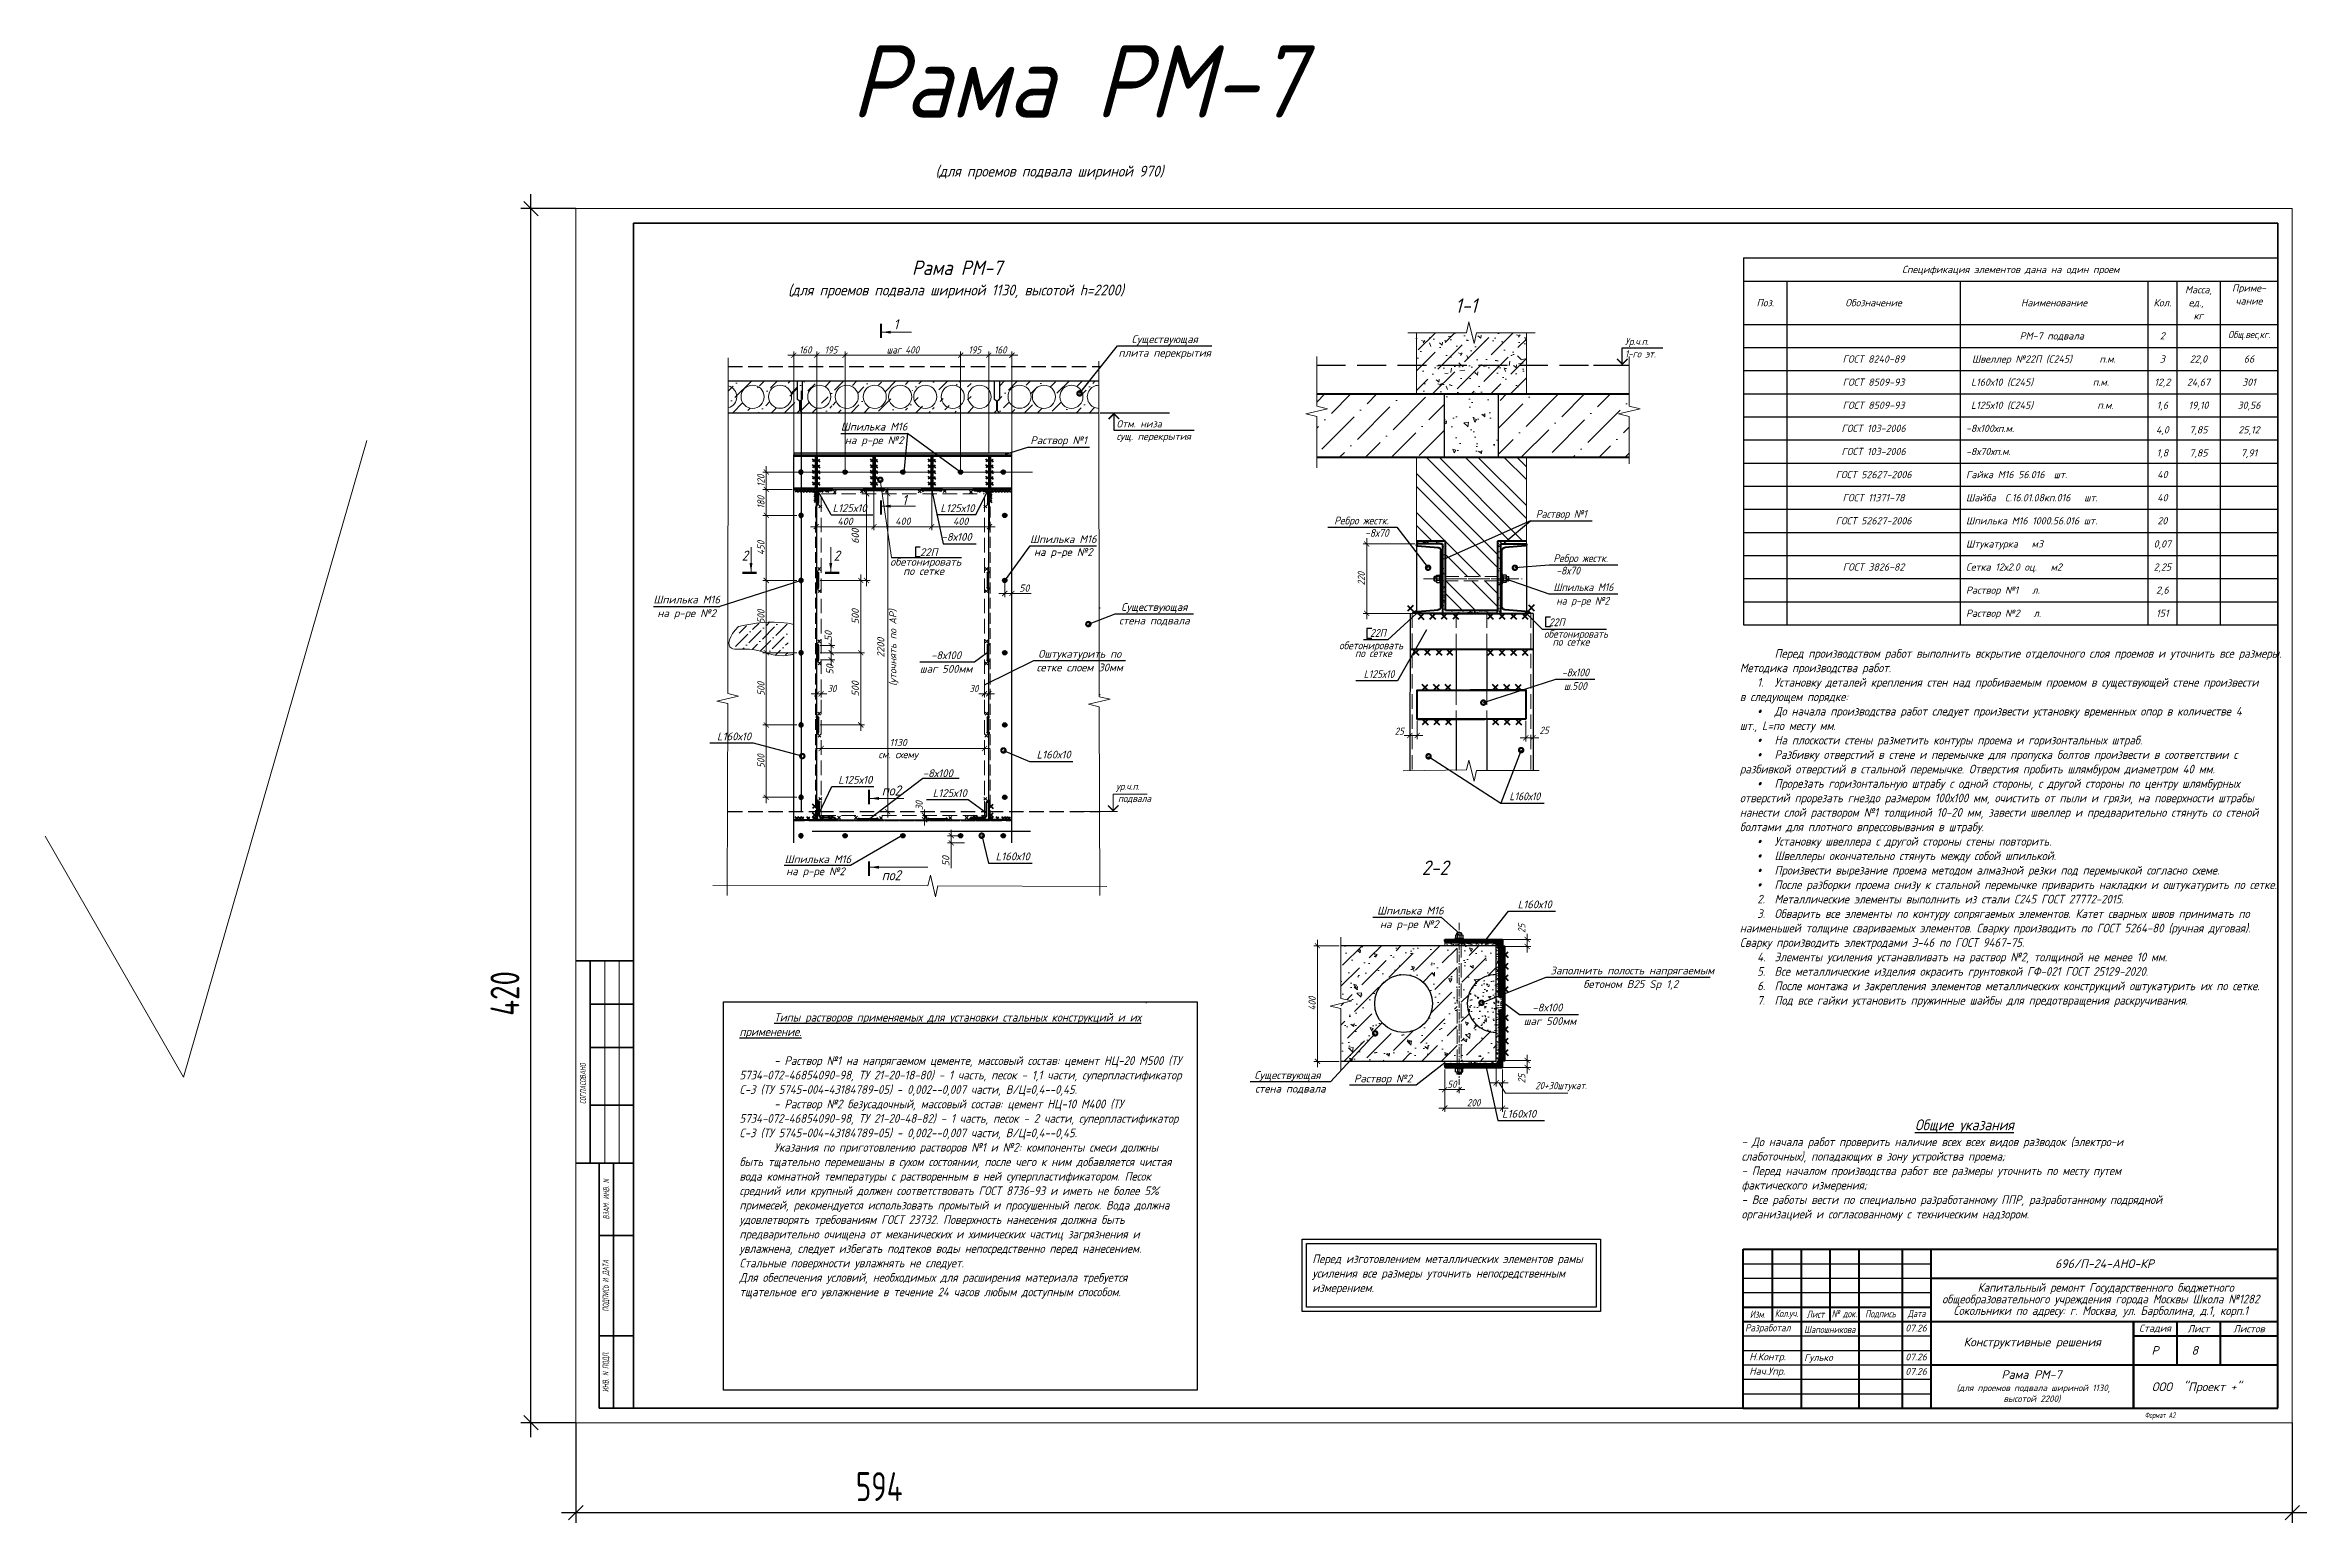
# Model space of a CAD drawing. Header units: millimetres. Extents: x 749182 to 2267578, y 70462 to 311449.
# Drawn here: x 2066793 to 2082445, y 140606 to 150829 of the extents above; entities that cross this region are included whole.
import ezdxf
from ezdxf.enums import TextEntityAlignment as Align

# ---------------------------------------------------------------- set-up
doc = ezdxf.new("R2010")
doc.units = ezdxf.units.MM
for name, pattern in [('015-60-22-12-0682-ПЗУ-20_П_изм1$0$K5LT_AXLED_REINFORCED', [13, 8, -2, 1, -2]), ('GOST2.303 4', [7, 5, -2, 0]), ('ГОСТ 2.303 4', [7, 5, -2, 0]), ('осеваяX2', [4, 2.5, -0.5, 0.5, -0.5])]:
    doc.linetypes.add(name, pattern=pattern)
doc.layers.get('Defpoints').update_dxf_attribs({"color": 255})
for name, color, linetype, lineweight in [('1Стены', 252, 'Continuous', 25), ('Shtamp', 7, 'Continuous', 35), ('монолит', 176, 'Continuous', 50), ('Оси', 165, 'осеваяX2', 13), ('Размер', 7, 'Continuous', 13), ('размеры', 7, 'Continuous', 9), ('Размеры КР', 164, 'Continuous', 9), ('сварка', 156, 'Continuous', 9), ('Стены', 184, 'Continuous', 40), ('штамп', 7, 'Continuous', 25), ('штрих', 8, 'Continuous', 5), ('Штрих кирпич', 252, 'Continuous', 9), ('штриховка кирпич', 42, 'Continuous', 5)]:
    doc.layers.add(name, color=color, linetype=linetype, lineweight=lineweight)
doc.layers.add('CS_UNPLOTTED', color=254, linetype='Continuous', plot=False)
for name, color, linetype in [('VPORTS', 7, 'Continuous'), ('металл', 124, 'Continuous'), ('Текст', 7, 'Continuous'), ('Штриховка', 252, 'Continuous')]:
    doc.layers.add(name, color=color, linetype=linetype)
doc.styles.add('GOST', font='', dxfattribs={"width": 0.8, "oblique": 10})
doc.styles.add('GOST 2.304_new', font='isocpeur.ttf', dxfattribs={"width": 0.9, "oblique": 15})
doc.styles.add('БДА100', font='romand.shx', dxfattribs={"width": 0.7})
doc.styles.add('М2', font='isocpeui.ttf')
doc.styles.get('GOST').set_extended_font_data('GOST type A')
doc.linetypes.add('зигзаг', pattern='A,0.00254,-5.08,[131,ltypeshp.shx,S=5.08,R=0,X=-5.08,Y=0],-10.16,[131,ltypeshp.shx,S=5.08,R=180,X=5.08,Y=0],-5.08', length=20.32254)
doc.dimstyles.new('SPDS', dxfattribs={"dimscale": 25, "dimtxt": 2.5, "dimasz": 1.77, "dimexe": 1.25, "dimexo": 0.625, "dimtad": 1, "dimdec": 0, "dimrnd": 0.001, "dimtxsty": 'GOST 2.304_new', "dimblk": 'ARCHTICK', "dimcen": 2.5, "dimdle": 2, "dimclrt": 256, "dimazin": 2, "dimtfac": 0.75, "dimtdec": 0, "dimtmove": 1, "dimatfit": 3, "dimfxl": 0, "dimtolj": 1, "dimlwd": 9, "dimlwe": 9, "dimarcsym": 0})
doc.dimstyles.new('SPDS 1_10', dxfattribs={"dimscale": 10, "dimtxt": 2.5, "dimasz": 1.77, "dimexe": 1.25, "dimexo": 0.625, "dimtad": 1, "dimdec": 0, "dimrnd": 0.001, "dimtxsty": 'М2', "dimblk": 'ARCHTICK', "dimcen": 2.5, "dimdle": 2, "dimclrt": 256, "dimadec": 0, "dimazin": 2, "dimtfac": 0.75, "dimtdec": 0, "dimtmove": 1, "dimatfit": 3, "dimfxl": 0, "dimtolj": 1, "dimlwd": 9, "dimlwe": 9, "dimarcsym": 0})
doc.dimstyles.new('SPDS 1_20', dxfattribs={"dimscale": 20, "dimtxt": 2.5, "dimasz": 1.77, "dimexe": 1.25, "dimexo": 0.625, "dimtad": 1, "dimdec": 0, "dimrnd": 0.001, "dimtxsty": 'М2', "dimblk": 'ARCHTICK', "dimcen": 2.5, "dimdle": 2, "dimclrt": 256, "dimadec": 0, "dimazin": 2, "dimtfac": 0.75, "dimtdec": 0, "dimtmove": 1, "dimatfit": 3, "dimfxl": 0, "dimtolj": 1, "dimlwd": 9, "dimlwe": 9, "dimarcsym": 0})
doc.dimstyles.new('БДА1', dxfattribs={"dimtxt": 2, "dimasz": 1, "dimexe": 0.7, "dimexo": 0, "dimgap": 0.8, "dimtad": 1, "dimdec": 0, "dimrnd": 1, "dimzin": 0, "dimdsep": 46, "dimtxsty": 'БДА100', "dimblk": 'OBLIQUE', "dimcen": 2, "dimdle": 1, "dimadec": 0, "dimazin": 0, "dimtfac": 1, "dimtdec": 0, "dimtmove": 1, "dimatfit": 3, "dimldrblk": 'NONE', "dimfxl": 0, "dimtolj": 1, "dimtzin": 0, "dimlwd": -1, "dimlwe": -1, "dimarcsym": 0})
pattern_1 = [(37.5, (-41932276.962, -1431073.833), (-0.800015648, 24.470661866), [0, -19.304, 0, -21.59, 0, -20.6375]), (7.5, (-41932276.962, -1431073.833), (22.476164157, 35.841255028), [0, -10.414, 0, -17.399, 0, -6.6675]), (327.5, (-41932292.583, -1431073.833), (39.549618512, 0.071859234), [0, -6.35, 0, -22.86, 0, -29.845]), (317.5, (-41932292.583, -1431073.833), (38.177822624, 11.146466163), [0, -3.175, 0, -14.986, 0, -17.145])]
pattern_2 = [(45, (-41934123.9022, -1431703.9427), (-2.24506403027, 2.24506403027), [])]

msp = doc.modelspace()

# ---------------------------------------------------------------- texts
at = {"color": 0, "lineweight": -3, "ltscale": 0.071429, "char_height": 60, "attachment_point": 1, "style": 'М2'}
for s, insert, width in [('\\pi77.21615;8', (2081569.6177, 141828.757), 194.341398), ('\\pi308.91598;Рама РМ-7{\\H0.75x; \\P\\pi-1.49879;(для проемов подвала шириной 1130, \\P\\pi323.08076;высотой 2200)}', (2080022.1779, 141661.7467), 1057.195604)]:
    msp.add_mtext(s, dxfattribs=dict(at, insert=insert, width=width))
at = {"layer": 'Размер', "linetype": 'Continuous', "ltscale": 20, "style": 'GOST 2.304_new', "oblique": 15, "width": 0.9}
for s, p in [('1', (2072664.7424, 148863.4643)), ('1', (2072723.3809, 147647.8253)), ('2', (2071613.2273, 147262.3772)), ('2', (2072249.059, 147262.3772)), ('по2', (2072581.9146, 145637.7789)), ('по2', (2072581.9146, 145051.4948))]:
    msp.add_text(s, height=70, dxfattribs=at).set_placement(p)
for s, p in [('ур.ч.п.', (2074204.0473, 145726.6434)), ('подвала', (2074217.2469, 145642.2144))]:
    msp.add_text(s, height=50, dxfattribs=at).set_placement(p, align=Align.TOP_LEFT)
at = {"layer": 'Текст', "linetype": 'Continuous', "ltscale": 100, "style": 'М2'}
for s, height, p in [('Спецификация элементов дана на один проем', 49.96875, (2080395.8207, 149277.5772)), ('Приме-', 49.96875, (2082044.7895, 149149.6791)), ('Поз.', 49.96875, (2078696.8832, 149047.721)), ('Обозначение', 49.96875, (2079446.4145, 149047.721)), ('Наименование', 49.96875, (2080695.6332, 149047.721)), ('Кол.', 49.96875, (2081445.1645, 149047.721)), ('Масса,', 49.96875, (2081695.0082, 149137.6647)), ('ед., ', 49.96875, (2081695.0082, 149047.721)), ('чание', 49.96875, (2082044.7895, 149059.7353)), ('кг', 49.96875, (2081695.0082, 148957.7772)), ('РМ-7 подвала ', 49.96875, (2080695.6332, 148817.8647)), ('2', 49.9688, (2081445.1645, 148818.1314)), ('ГОСТ 8240-89', 49.96875, (2079446.4145, 148657.9647)), ('3', 49.9688, (2081445.1645, 148657.9647)), ('22,0', 49.96875, (2081695.0082, 148657.9647)), ('66', 49.96875, (2082044.7895, 148657.9647)), ('ГОСТ 8509-93', 49.96875, (2079446.4145, 148498.0647)), ('12,2', 49.96875, (2081445.1645, 148498.0647)), ('24,67', 49.96875, (2081695.0082, 148498.0647)), ('301', 49.96875, (2082044.7895, 148498.0647)), ('ГОСТ 8509-93', 49.96875, (2079446.4145, 148338.1647)), ('1,6', 49.96875, (2081445.1645, 148338.1647)), ('19,10', 49.96875, (2081695.0082, 148338.1647)), ('30,56', 49.96875, (2082044.7895, 148338.1647)), ('ГОСТ 103-2006', 49.96875, (2079446.4145, 148178.2647)), ('4,0', 49.96875, (2081445.1645, 148168.271)), ('7,85', 49.96875, (2081695.0082, 148168.271)), ('25,12', 49.96875, (2082044.7895, 148168.271)), ('ГОСТ 103-2006', 49.96875, (2079446.4145, 148018.3647)), ('1,8', 49.96875, (2081445.1645, 148008.371)), ('7,85', 49.96875, (2081695.0082, 148008.371)), ('7,91', 49.96875, (2082044.7895, 148008.371)), ('ГОСТ 52627-2006', 49.96875, (2079446.4145, 147858.4647)), ('40', 49.96875, (2081445.1645, 147858.4647)), ('ГОСТ 11371-78', 49.96875, (2079446.4145, 147698.5647)), ('40', 49.96875, (2081445.1645, 147698.5647)), ('ГОСТ 52627-2006', 49.96875, (2079446.4145, 147538.6647)), ('20', 49.96875, (2081445.1645, 147538.6647)), ('0,07', 49.96875, (2081445.1645, 147378.7647)), ('ГОСТ 3826-82', 49.96875, (2079446.4145, 147218.8647)), ('2,25', 49.96875, (2081445.1645, 147218.8647)), ('2,6', 49.96875, (2081445.1645, 147058.9647)), ('151', 49.96875, (2081445.1645, 146899.0647))]:
    msp.add_text(s, height=height, dxfattribs=at).set_placement(p, align=Align.MIDDLE_CENTER)
at = {"layer": 'Текст', "ltscale": 20, "style": 'М2'}
for s, p in [('плита перекрытия', (2074540.6537, 148728.2165)), ('на р-ре №2', (2072529.5672, 148123.0325)), ('на р-ре №2', (2073838.8299, 147349.4901)), ('на р-ре №2', (2071232.1351, 146926.4446)), ('стена подвала', (2074468.7117, 146875.1919)), ('шаг 500мм', (2073027.2229, 146541.2137)), ('сетке слоем 30мм', (2073952.2093, 146551.1229)), ('на р-ре №2', (2072123.4952, 145140.5921))]:
    msp.add_text(s, height=54, dxfattribs=at).set_placement(p, align=Align.TOP_CENTER)
for s, p in [('Существующая', (2074540.6537, 148768.2165)), ('Шпилька М16', (2072529.5672, 148163.0325)), ('Раствор №1', (2073806.0811, 148068.9361)), ('L125х10', (2072359.7425, 147599.6651)), ('L125х10', (2073105.8362, 147598.9106)), ('-8х100', (2073100.1445, 147400.0385)), ('Шпилька М16', (2073838.8299, 147384.9091)), ('Шпилька М16', (2071232.1351, 146966.4446)), ('Существующая', (2074468.7117, 146915.1919)), ('-8х100', (2073027.2229, 146581.2137)), ('Оштукатурить по', (2073952.2093, 146591.1229)), ('L160х10', (2071559.9337, 146020.04)), ('L160х10', (2073771.8323, 145893.891)), ('L125х10', (2072398.525, 145719.6556)), ('-8х100', (2072970.0012, 145764.8214)), ('L125х10', (2073052.8582, 145627.6784)), ('Шпилька М16', (2072140.2496, 145170.5608)), ('L160х10', (2073488.8018, 145189.9103))]:
    msp.add_text(s, height=54, dxfattribs=at).set_placement(p, align=Align.CENTER)
at = {"layer": 'Текст', "linetype": 'Continuous', "ltscale": 100, "style": 'М2'}
for s, p in [('Швеллер №22П (С245)      п.м.', (2080127.1883, 148657.9647)), ('L160х10 (С245)             п.м.', (2080120.4179, 148498.0647)), ('L125х10 (С245)              п.м.', (2080120.4179, 148338.1647)), ('-8х100хп.м. ', (2080086.0145, 148178.2647)), ('-8х70хп.м. ', (2080086.0145, 148018.3647)), ('Гайка М16 56.016  шт.', (2080086.0145, 147858.4647)), ('Шайба  С.16.01.08кп.016   шт.', (2080086.0145, 147698.5647)), ('Шпилька М16 1000.56.016 шт.', (2080086.0145, 147538.6647)), ('Штукатурка   м3', (2080086.0145, 147378.7647)), ('Сетка 12х2.0 оц.   м2', (2080086.0145, 147218.8647)), ('Раствор №1   л.', (2080086.0145, 147058.9647)), ('Раствор №2   л.', (2080086.0145, 146899.0647))]:
    msp.add_text(s, height=49.96875, dxfattribs=at).set_placement(p, align=Align.MIDDLE_LEFT)
at = {"layer": 'Текст', "linetype": 'Continuous', "ltscale": 10, "style": 'М2'}
msp.add_text('Отм. низа', height=50, dxfattribs=at).set_placement((2074206.9057, 148184.2668))
msp.add_text('сущ. перекрытия', height=50, dxfattribs=at).set_placement((2074206.9057, 148148.2668), align=Align.TOP_LEFT)
at = {"layer": 'Текст', "ltscale": 10, "style": 'М2'}
for s, p in [('22П', (2072907.3346, 147294.2863)), ('обетонировать ', (2072903.8449, 147228.0809)), ('по сетке', (2072872.0843, 147163.8596))]:
    msp.add_text(s, height=54, dxfattribs=at).set_placement(p, align=Align.CENTER)
at = {"layer": 'Текст', "lineweight": 30, "ltscale": 20, "char_height": 100, "attachment_point": 1, "style": 'GOST 2.304_new'}
for s, width, insert in [('\\pi488.453;{\\H5x;Рама РМ-7 \\P\\pi1073.019;\\H0.15x;(для проемов подвала шириной 970)}', 4169.856161, (2071881.0844, 150828.6499)), ('\\pi909.88042;Рама РМ-7{\\H0.75x; \\P\\pi52.60794;(для проемов подвала шириной 1130, высотой h=2200)}', 2476.350679, (2071881.0844, 149339.5312))]:
    msp.add_mtext_dynamic_manual_height_columns(s, width=width, gutter_width=125, heights=[0], dxfattribs=dict(at, insert=insert))
at = {"layer": 'Текст', "linetype": 'Continuous', "ltscale": 100, "insert": (2082045.8716, 148820.6703), "char_height": 49.96875, "width": 345.651972, "attachment_point": 5, "style": 'GOST 2.304_new'}
msp.add_mtext('{\\W0.9;Общ.вес,кг.}', dxfattribs=at)
at = {"layer": 'Текст', "ltscale": 20, "char_height": 60, "attachment_point": 1, "style": 'GOST 2.304_new'}
for s, width, gutter_width, heights, insert in [('       Перед производством работ выполнить вскрытие отделочного слоя проемов и уточнить все размеры. \\PМетодика производства работ.\\P\\pi120;1.^IУстановку деталей крепления стен над пробиваемым проемом в существующей стене произвести в следующем порядке: \\P{\\fSymbol|b0|i1|c2|p18;·^I}До начала производства работ следует произвести установку временных опор в количестве 4 шт., L=по месту мм. \\P{\\fSymbol|b0|i1|c2|p18;·^I}На плоскости стены разметить контуры проема и горизонтальных штраб. \\P{\\fSymbol|b0|i1|c2|p18;·^I}Разбивку отверстий в стене и перемычке для пропуска болтов произвести в соответствии с разбивкой отверстий в стальной перемычке. Отверстия пробить шлямбуром диаметром 40 мм. \\P{\\fSymbol|b0|i1|c2|p18;·^I}Прорезать горизонтальную штрабу с одной стороны, с другой стороны по центру шлямбурных отверстий прорезать гнездо размером 100х100 мм, очистить от пыли и грязи, на поверхности штрабы нанести слой раствором №1 толщиной 10-20 мм, завести швеллер и предварительно стянуть со стеной болтами для плотного впрессовывания в штрабу. \\P{\\fSymbol|b0|i1|c2|p18;·^I}Установку швеллера с другой стороны стены повторить. \\P{\\fSymbol|b0|i1|c2|p18;·^I}Швеллеры окончательно стянуть между собой шпилькой. \\P{\\fSymbol|b0|i1|c2|p18;·^I}Произвести вырезание проема методом алмазной резки под перемычкой согласно схеме. \\P{\\fSymbol|b0|i1|c2|p18;·^I}После разборки проема снизу к стальной перемычке приварить накладки и оштукатурить по сетке. \\P2.^IМеталлические элементы выполнить из стали С245 ГОСТ 27772-2015. \\P3.^IОбварить все элементы по контуру сопрягаемых элементов. Катет сварных швов принимать по наименьшей толщине свариваемых элементов. Сварку производить по ГОСТ 5264-80 (ручная дуговая). Сварку производить электродами Э-46 по ГОСТ 9467-75.\\P4.^IЭлементы усиления устанавливать на раствор №2, толщиной не менее 10 мм. \\P5.^IВсе металлические изделия окрасить грунтовкой ГФ-021 ГОСТ 25129-2020. \\P6.^IПосле монтажа и закрепления элементов металлических конструкций оштукатурить их по сетке.\\P7.^IПод все гайки установить пружинные шайбы для предотвращения раскручивания. ', 3584.340827, 1500, [4759.4016], (2078520.8881, 146651.0871)), ('^I^I^I^I^I{\\H1.25x;\\LОбщие указания\\P}- До начала работ проверить наличие всех всех видов разводок (электро-и слаботочных), попадающих в зону устройства проема;\\P- Перед началом производства работ все размеры уточнить по месту путем фактического измерения;\\P- Все работы вести по специально разработанному ППР, разработанному подрядной организацией и согласованному с техническим надзором.', 2903.174826, 125, [0], (2078532.8037, 143396.7233)), ('Перед изготовлением металлических элементов рамы усиления все размеры уточнить непосредственным измерением.', 1952.323026, 125, [0], (2075561.8876, 142462.3889))]:
    msp.add_mtext_dynamic_manual_height_columns(s, width=width, gutter_width=gutter_width, heights=heights, dxfattribs=dict(at, insert=insert))
at = {"layer": 'Текст', "ltscale": 20, "insert": (2071597.356, 144133.6272), "char_height": 60, "width": 3055.115397, "attachment_point": 1, "style": 'GOST 2.304_new'}
msp.add_mtext('^I{\\LТипы растворов применяемых для установки стальных конструкций и их применение.\\P}\\P^I- Раствор №1 на напрягаемом цементе, массовый состав: цемент НЦ-20 М500 (ТУ 5734-072-46854090-98, ТУ 21-20-18-80) - 1 часть, песок - 1,1 части, суперпластификатор С-3 (ТУ 5745-004-43184789-05) - 0,002--0,007 части, В/Ц=0,4--0,45. \\P^I- Раствор №2 безусадочный, массовый состав: цемент НЦ-10 М400 (ТУ 5734-072-46854090-98, ТУ 21-20-48-82) - 1 часть, песок - 2 части, суперпластификатор С-3 (ТУ 5745-004-43184789-05) - 0,002--0,007 части, В/Ц=0,4--0,45.\\P^IУказания по приготовлению растворов №1 и №2: компоненты смеси должны быть тщательно перемешаны в сухом состоянии, после чего к ним добавляется чистая вода комнатной температуры с растворенным в ней суперпластификатором. Песок средний или крупный должен соответствовать ГОСТ 8736-93 и иметь не более 5% примесей, рекомендуется использовать промытый и просушенный песок. Вода должна удовлетворять требованиям ГОСТ 23732. Поверхность нанесения должна быть предварительно очищена от механических и химических частиц загрязнения и увлажнена, следует избегать подтеков воды непосредственно перед нанесением. Стальные поверхности увлажнять не следует.\\PДля обеспечения условий, необходимых для расширения материала требуется тщательное его увлажнение в течение 24 часов любым доступным способом.', dxfattribs=at)

# ---------------------------------------------------------------- blocks, each defined once
blk = doc.blocks.new('м16')
at = {"layer": 'металл', "lineweight": 30, "ltscale": 20}
for p, q in [((-11, 6), (0, 13)), ((-11, -6), (-11, 6)), ((0, 13), (11, 6)), ((11, 6), (11, -6)), ((0, -13), (-11, -6)), ((11, -6), (0, -13))]:
    blk.add_line(p, q, dxfattribs=at)
blk.add_circle((0, 0), 15, dxfattribs=at)
for radius, start, end in [(10.4, 0, 180), (10.4, 180, 0), (6.92, 0, 180), (6.92, 180, 0)]:
    blk.add_arc((0, 0), radius, start, end, dxfattribs=at)
at = {"layer": 'металл', "linetype": 'Continuous', "lineweight": 25, "ltscale": 20}
blk.add_arc((0, 0), 8, 255, 165, dxfattribs=at)
at = {"layer": 'Оси', "ltscale": 20}
for p, q in [((17, 0), (-17, 0)), ((0, 17), (0, -17))]:
    blk.add_line(p, q, dxfattribs=at)
blk = doc.blocks.new('_ArchTick')
at = {"color": 0, "linetype": 'ByBlock', "const_width": 0.15}
blk.add_lwpolyline([(-0.5, -0.5), (0.5, 0.5)], dxfattribs=at)
blk = doc.blocks.new('*D1675')
at = {"layer": 'Defpoints', "color": 0, "lineweight": 20, "ltscale": 20, "transparency": 16777216}
for p in [(2072133, 146366), (2072163, 146366), (2072133, 146342)]:
    blk.add_point(p, dxfattribs=at)
at = {"layer": 'Размер', "color": 0, "lineweight": 9, "ltscale": 20, "transparency": 16777216}
for p, q in [((2072133, 146353), (2072133, 146317)), ((2072163, 146353), (2072163, 146317)), ((2072203, 146342), (2072093, 146342))]:
    blk.add_line(p, q, dxfattribs=at)
at = {"layer": 'Размер', "color": 0, "lineweight": 9, "ltscale": 20, "transparency": 16777216, "xscale": 35.4, "yscale": 35.4, "zscale": 35.4}
for p, rotation in [((2072133, 146342), 179.9999999995553), ((2072163, 146342), 359.9999999995553)]:
    blk.add_blockref('_ArchTick', p, dxfattribs=dict(at, rotation=rotation))
at = {"layer": 'Размер', "ltscale": 20, "transparency": 16777216, "insert": (2072237, 146378), "char_height": 50, "attachment_point": 5, "style": 'GOST 2.304_new'}
blk.add_mtext('\\A1;30', dxfattribs=at)
blk = doc.blocks.new('свар')
at = {"layer": 'сварка', "color": 0, "linetype": 'Continuous', "ltscale": 10}
for p, q in [((10, 10), (-10, -10)), ((-10, 10), (10, -10))]:
    blk.add_line(p, q, dxfattribs=at)
blk = doc.blocks.new('*D1678')
at = {"layer": 'Defpoints', "color": 0, "lineweight": 20, "ltscale": 20, "transparency": 16777216}
for p in [(2073293, 146366), (2073323, 146366), (2073323, 146342)]:
    blk.add_point(p, dxfattribs=at)
at = {"layer": 'Размер', "color": 0, "lineweight": 9, "ltscale": 20, "transparency": 16777216}
for p, q in [((2073293, 146353), (2073293, 146317)), ((2073323, 146353), (2073323, 146317)), ((2073253, 146342), (2073363, 146342))]:
    blk.add_line(p, q, dxfattribs=at)
at = {"layer": 'Размер', "color": 0, "lineweight": 9, "ltscale": 20, "transparency": 16777216, "xscale": 35.4, "yscale": 35.4, "zscale": 35.4, "rotation": 180}
blk.add_blockref('_ArchTick', (2073293, 146342), dxfattribs=at)
at = {"layer": 'Размер', "color": 0, "lineweight": 9, "ltscale": 20, "transparency": 16777216, "xscale": 35.4, "yscale": 35.4, "zscale": 35.4}
blk.add_blockref('_ArchTick', (2073323, 146342), dxfattribs=at)
at = {"layer": 'Размер', "ltscale": 20, "transparency": 16777216, "insert": (2073220, 146378), "char_height": 50, "attachment_point": 5, "style": 'GOST 2.304_new'}
blk.add_mtext('\\A1;30', dxfattribs=at)
blk = doc.blocks.new('*D1679')
at = {"layer": 'Defpoints', "color": 0, "lineweight": 20, "ltscale": 20, "transparency": 16777216}
for p in [(2072467, 147726), (2072144, 147126), (2072477, 147126)]:
    blk.add_point(p, dxfattribs=at)
at = {"layer": 'Размер', "color": 0, "lineweight": 9, "ltscale": 20, "transparency": 16777216}
for p, q in [((2072477, 147766), (2072477, 147086)), ((2072479, 147726), (2072502, 147726)), ((2072157, 147126), (2072502, 147126))]:
    blk.add_line(p, q, dxfattribs=at)
at = {"layer": 'Размер', "color": 0, "lineweight": 9, "ltscale": 20, "transparency": 16777216, "xscale": 35.4, "yscale": 35.4, "zscale": 35.4}
for p, rotation in [((2072477, 147726), 90), ((2072477, 147126), 270)]:
    blk.add_blockref('_ArchTick', p, dxfattribs=dict(at, rotation=rotation))
at = {"layer": 'Размер', "ltscale": 20, "transparency": 16777216, "insert": (2072399, 147432), "char_height": 50, "attachment_point": 5, "rotation": 90, "style": 'М2'}
blk.add_mtext('\\A1;600', dxfattribs=at)
blk = doc.blocks.new('*D1680')
at = {"layer": 'Defpoints', "color": 0, "lineweight": 20, "ltscale": 20, "transparency": 16777216}
for p in [(2072144, 147126), (2072144, 146626), (2072437, 146626)]:
    blk.add_point(p, dxfattribs=at)
at = {"layer": 'Размер', "color": 0, "lineweight": 9, "ltscale": 20, "transparency": 16777216}
for p, q in [((2072437, 147166), (2072437, 146586)), ((2072157, 147126), (2072462, 147126)), ((2072157, 146626), (2072462, 146626))]:
    blk.add_line(p, q, dxfattribs=at)
at = {"layer": 'Размер', "color": 0, "lineweight": 9, "ltscale": 20, "transparency": 16777216, "xscale": 35.4, "yscale": 35.4, "zscale": 35.4}
for p, rotation in [((2072437, 147126), 90), ((2072437, 146626), 270)]:
    blk.add_blockref('_ArchTick', p, dxfattribs=dict(at, rotation=rotation))
at = {"layer": 'Размер', "ltscale": 20, "transparency": 16777216, "insert": (2072399, 146876), "char_height": 50, "attachment_point": 5, "rotation": 90, "style": 'М2'}
blk.add_mtext('\\A1;500', dxfattribs=at)
blk = doc.blocks.new('*D1681')
at = {"layer": 'Defpoints', "color": 0, "lineweight": 20, "ltscale": 20, "transparency": 16777216}
for p in [(2072144, 146676), (2072232, 146676), (2072157, 146626)]:
    blk.add_point(p, dxfattribs=at)
at = {"layer": 'Размер', "color": 0, "lineweight": 9, "ltscale": 20, "transparency": 16777216}
for p, q in [((2072157, 146676), (2072257, 146676)), ((2072232, 146586), (2072232, 146716)), ((2072169, 146626), (2072257, 146626))]:
    blk.add_line(p, q, dxfattribs=at)
at = {"layer": 'Размер', "color": 0, "lineweight": 9, "ltscale": 20, "transparency": 16777216, "xscale": 35.4, "yscale": 35.4, "zscale": 35.4}
for p, rotation in [((2072232, 146676), 90), ((2072232, 146626), 270)]:
    blk.add_blockref('_ArchTick', p, dxfattribs=dict(at, rotation=rotation))
at = {"layer": 'Размер', "ltscale": 20, "transparency": 16777216, "insert": (2072212, 146741), "char_height": 50, "attachment_point": 5, "rotation": 90, "style": 'М2'}
blk.add_mtext('\\A1;50', dxfattribs=at)
blk = doc.blocks.new('*D1682')
at = {"layer": 'Defpoints', "color": 0, "lineweight": 20, "ltscale": 20, "transparency": 16777216}
for p in [(2072147, 146576), (2072157, 146626), (2072232, 146576)]:
    blk.add_point(p, dxfattribs=at)
at = {"layer": 'Размер', "color": 0, "lineweight": 9, "ltscale": 20, "transparency": 16777216}
for p, q in [((2072232, 146666), (2072232, 146536)), ((2072159, 146576), (2072257, 146576)), ((2072169, 146626), (2072257, 146626))]:
    blk.add_line(p, q, dxfattribs=at)
at = {"layer": 'Размер', "color": 0, "lineweight": 9, "ltscale": 20, "transparency": 16777216, "xscale": 35.4, "yscale": 35.4, "zscale": 35.4}
for p, rotation in [((2072232, 146626), 90), ((2072232, 146576), 270)]:
    blk.add_blockref('_ArchTick', p, dxfattribs=dict(at, rotation=rotation))
at = {"layer": 'Размер', "ltscale": 20, "transparency": 16777216, "insert": (2072223, 146510), "char_height": 50, "attachment_point": 5, "rotation": 90, "style": 'М2'}
blk.add_mtext('\\A1;50', dxfattribs=at)
blk = doc.blocks.new('*D1683')
at = {"layer": 'Defpoints', "color": 0, "lineweight": 20, "ltscale": 20, "transparency": 16777216}
for p in [(2073433, 147126), (2073483, 147126), (2073483, 147036)]:
    blk.add_point(p, dxfattribs=at)
at = {"layer": 'Размер', "color": 0, "lineweight": 9, "ltscale": 20, "transparency": 16777216}
for p, q in [((2073393, 147036), (2073523, 147036)), ((2073433, 147114), (2073433, 147011)), ((2073483, 147114), (2073483, 147011)), ((2073616, 147036), (2073483, 147036))]:
    blk.add_line(p, q, dxfattribs=at)
at = {"layer": 'Размер', "color": 0, "lineweight": 9, "ltscale": 20, "transparency": 16777216, "xscale": 35.4, "yscale": 35.4, "zscale": 35.4, "rotation": 180}
blk.add_blockref('_ArchTick', (2073433, 147036), dxfattribs=at)
at = {"layer": 'Размер', "color": 0, "lineweight": 9, "ltscale": 20, "transparency": 16777216, "xscale": 35.4, "yscale": 35.4, "zscale": 35.4}
blk.add_blockref('_ArchTick', (2073483, 147036), dxfattribs=at)
at = {"layer": 'Размер', "ltscale": 20, "transparency": 16777216, "insert": (2073569, 147073), "char_height": 50, "attachment_point": 5, "style": 'М2'}
blk.add_mtext('\\A1;50', dxfattribs=at)
blk = doc.blocks.new('*D1684')
at = {"layer": 'Defpoints', "color": 0, "lineweight": 20, "ltscale": 20, "transparency": 16777216}
for p in [(2072144, 146626), (2072144, 146126), (2072437, 146126)]:
    blk.add_point(p, dxfattribs=at)
at = {"layer": 'Размер', "color": 0, "lineweight": 9, "ltscale": 20, "transparency": 16777216}
for p, q in [((2072437, 146666), (2072437, 146086)), ((2072157, 146626), (2072462, 146626)), ((2072157, 146126), (2072462, 146126))]:
    blk.add_line(p, q, dxfattribs=at)
at = {"layer": 'Размер', "color": 0, "lineweight": 9, "ltscale": 20, "transparency": 16777216, "xscale": 35.4, "yscale": 35.4, "zscale": 35.4}
for p, rotation in [((2072437, 146626), 90), ((2072437, 146126), 270)]:
    blk.add_blockref('_ArchTick', p, dxfattribs=dict(at, rotation=rotation))
at = {"layer": 'Размер', "ltscale": 20, "transparency": 16777216, "insert": (2072399, 146376), "char_height": 50, "attachment_point": 5, "rotation": 90, "style": 'М2'}
blk.add_mtext('\\A1;500', dxfattribs=at)
blk = doc.blocks.new('*D1685')
at = {"layer": 'Defpoints', "color": 0, "lineweight": 20, "ltscale": 20, "transparency": 16777216}
for p in [(2072868, 145500), (2072868, 145470), (2072879, 145500)]:
    blk.add_point(p, dxfattribs=at)
at = {"layer": 'Размер', "color": 0, "lineweight": 9, "ltscale": 20, "transparency": 16777216}
for p, q in [((2072879, 145430), (2072879, 145540)), ((2072881, 145500), (2072904, 145500)), ((2072881, 145470), (2072904, 145470))]:
    blk.add_line(p, q, dxfattribs=at)
at = {"layer": 'Размер', "color": 0, "lineweight": 9, "ltscale": 20, "transparency": 16777216, "xscale": 35.4, "yscale": 35.4, "zscale": 35.4}
for p, rotation in [((2072879, 145500), 90), ((2072879, 145470), 270)]:
    blk.add_blockref('_ArchTick', p, dxfattribs=dict(at, rotation=rotation))
at = {"layer": 'Размер', "ltscale": 20, "transparency": 16777216, "insert": (2072841, 145568), "char_height": 50, "attachment_point": 5, "rotation": 90, "style": 'GOST 2.304_new'}
blk.add_mtext('\\A1;30', dxfattribs=at)
blk = doc.blocks.new('*D1676')
at = {"layer": 'Defpoints', "color": 0, "lineweight": 20, "ltscale": 20, "transparency": 16777216}
for p in [(2071973, 148684), (2071973, 147996), (2072133, 147756)]:
    blk.add_point(p, dxfattribs=at)
at = {"layer": 'размеры', "color": 0, "lineweight": 9, "ltscale": 20, "transparency": 16777216}
for p, q in [((2071973, 148009), (2071973, 148709)), ((2072133, 147769), (2072133, 148709)), ((2072173, 148684), (2071933, 148684))]:
    blk.add_line(p, q, dxfattribs=at)
at = {"layer": 'размеры', "color": 0, "lineweight": 9, "ltscale": 20, "transparency": 16777216, "xscale": 35.4, "yscale": 35.4, "zscale": 35.4, "rotation": 180}
blk.add_blockref('_ArchTick', (2071973, 148684), dxfattribs=at)
at = {"layer": 'размеры', "color": 0, "lineweight": 9, "ltscale": 20, "transparency": 16777216, "xscale": 35.4, "yscale": 35.4, "zscale": 35.4}
blk.add_blockref('_ArchTick', (2072133, 148684), dxfattribs=at)
at = {"layer": 'размеры', "ltscale": 20, "transparency": 16777216, "insert": (2072053, 148721), "char_height": 50, "attachment_point": 5, "style": 'GOST 2.304_new'}
blk.add_mtext('\\A1;160', dxfattribs=at)
blk = doc.blocks.new('*D1677')
at = {"layer": 'Defpoints', "color": 0, "lineweight": 20, "ltscale": 20, "transparency": 16777216}
for p in [(2073483, 148684), (2073323, 147996), (2073483, 147996)]:
    blk.add_point(p, dxfattribs=at)
at = {"layer": 'размеры', "color": 0, "lineweight": 9, "ltscale": 20, "transparency": 16777216}
for p, q in [((2073323, 148009), (2073323, 148709)), ((2073483, 148009), (2073483, 148709)), ((2073283, 148684), (2073523, 148684))]:
    blk.add_line(p, q, dxfattribs=at)
at = {"layer": 'размеры', "color": 0, "lineweight": 9, "ltscale": 20, "transparency": 16777216, "xscale": 35.4, "yscale": 35.4, "zscale": 35.4, "rotation": 180}
blk.add_blockref('_ArchTick', (2073323, 148684), dxfattribs=at)
at = {"layer": 'размеры', "color": 0, "lineweight": 9, "ltscale": 20, "transparency": 16777216, "xscale": 35.4, "yscale": 35.4, "zscale": 35.4}
blk.add_blockref('_ArchTick', (2073483, 148684), dxfattribs=at)
at = {"layer": 'размеры', "ltscale": 20, "transparency": 16777216, "insert": (2073403, 148721), "char_height": 50, "attachment_point": 5, "style": 'GOST 2.304_new'}
blk.add_mtext('\\A1;160', dxfattribs=at)
blk = doc.blocks.new('*D1686')
at = {"layer": 'Defpoints', "color": 0, "lineweight": 20, "ltscale": 20, "transparency": 16777216}
for p in [(2072624, 147726), (2072638, 147726), (2072638, 145526)]:
    blk.add_point(p, dxfattribs=at)
at = {"layer": 'Размер', "color": 0, "lineweight": 9, "ltscale": 20, "transparency": 16777216}
for p, q in [((2072624, 145486), (2072624, 147766)), ((2072625, 147726), (2072599, 147726)), ((2072625, 145526), (2072599, 145526))]:
    blk.add_line(p, q, dxfattribs=at)
at = {"layer": 'Размер', "color": 0, "lineweight": 9, "ltscale": 20, "transparency": 16777216, "xscale": 35.4, "yscale": 35.4, "zscale": 35.4}
for p, rotation in [((2072624, 147726), 90), ((2072624, 145526), 270)]:
    blk.add_blockref('_ArchTick', p, dxfattribs=dict(at, rotation=rotation))
at = {"layer": 'Размер', "ltscale": 20, "transparency": 16777216, "insert": (2072624, 146661), "char_height": 50, "width": 670.58, "attachment_point": 5, "rotation": 90, "style": 'М2'}
blk.add_mtext('\\A1;2200 \\P(уточнять по АР)', dxfattribs=at)
blk = doc.blocks.new('*D1687')
at = {"layer": 'Defpoints', "color": 0, "lineweight": 20, "ltscale": 20, "transparency": 16777216}
for p in [(2071783, 147756), (2071973, 147876), (2071973, 147756)]:
    blk.add_point(p, dxfattribs=at)
at = {"layer": 'размеры', "color": 0, "lineweight": 9, "ltscale": 20, "transparency": 16777216}
for p, q in [((2071783, 147916), (2071783, 147716)), ((2071961, 147876), (2071758, 147876)), ((2071961, 147756), (2071758, 147756))]:
    blk.add_line(p, q, dxfattribs=at)
at = {"layer": 'размеры', "color": 0, "lineweight": 9, "ltscale": 20, "transparency": 16777216, "xscale": 35.4, "yscale": 35.4, "zscale": 35.4}
for p, rotation in [((2071783, 147876), 90), ((2071783, 147756), 270)]:
    blk.add_blockref('_ArchTick', p, dxfattribs=dict(at, rotation=rotation))
at = {"layer": 'размеры', "ltscale": 20, "transparency": 16777216, "insert": (2071746, 147816), "char_height": 50, "attachment_point": 5, "rotation": 90, "style": 'GOST 2.304_new'}
blk.add_mtext('\\A1;120', dxfattribs=at)
blk = doc.blocks.new('*D1667')
at = {"layer": 'Defpoints', "color": 0, "lineweight": 20, "ltscale": 20, "transparency": 16777216}
for p in [(2071973, 147756), (2071783, 147576), (2072006, 147576)]:
    blk.add_point(p, dxfattribs=at)
at = {"layer": 'размеры', "color": 0, "lineweight": 9, "ltscale": 20, "transparency": 16777216}
for p, q in [((2071961, 147756), (2071758, 147756)), ((2071783, 147796), (2071783, 147536)), ((2071994, 147576), (2071758, 147576))]:
    blk.add_line(p, q, dxfattribs=at)
at = {"layer": 'размеры', "color": 0, "lineweight": 9, "ltscale": 20, "transparency": 16777216, "xscale": 35.4, "yscale": 35.4, "zscale": 35.4}
for p, rotation in [((2071783, 147756), 90), ((2071783, 147576), 270)]:
    blk.add_blockref('_ArchTick', p, dxfattribs=dict(at, rotation=rotation))
at = {"layer": 'размеры', "ltscale": 20, "transparency": 16777216, "insert": (2071746, 147666), "char_height": 50, "attachment_point": 5, "rotation": 90, "style": 'GOST 2.304_new'}
blk.add_mtext('\\A1;180', dxfattribs=at)
blk = doc.blocks.new('*D1668')
at = {"layer": 'Defpoints', "color": 0, "lineweight": 20, "ltscale": 20, "transparency": 16777216}
for p in [(2072006, 147576), (2071783, 147126), (2072006, 147126)]:
    blk.add_point(p, dxfattribs=at)
at = {"layer": 'размеры', "color": 0, "lineweight": 9, "ltscale": 20, "transparency": 16777216}
for p, q in [((2071783, 147616), (2071783, 147086)), ((2071994, 147576), (2071758, 147576)), ((2071994, 147126), (2071758, 147126))]:
    blk.add_line(p, q, dxfattribs=at)
at = {"layer": 'размеры', "color": 0, "lineweight": 9, "ltscale": 20, "transparency": 16777216, "xscale": 35.4, "yscale": 35.4, "zscale": 35.4}
for p, rotation in [((2071783, 147576), 90), ((2071783, 147126), 270)]:
    blk.add_blockref('_ArchTick', p, dxfattribs=dict(at, rotation=rotation))
at = {"layer": 'размеры', "ltscale": 20, "transparency": 16777216, "insert": (2071746, 147351), "char_height": 50, "attachment_point": 5, "rotation": 90, "style": 'GOST 2.304_new'}
blk.add_mtext('\\A1;450', dxfattribs=at)
blk = doc.blocks.new('*D1669')
at = {"layer": 'Defpoints', "color": 0, "lineweight": 20, "ltscale": 20, "transparency": 16777216}
for p in [(2072006, 147126), (2071783, 146626), (2072006, 146626)]:
    blk.add_point(p, dxfattribs=at)
at = {"layer": 'размеры', "color": 0, "lineweight": 9, "ltscale": 20, "transparency": 16777216}
for p, q in [((2071783, 147166), (2071783, 146586)), ((2071994, 147126), (2071758, 147126)), ((2071994, 146626), (2071758, 146626))]:
    blk.add_line(p, q, dxfattribs=at)
at = {"layer": 'размеры', "color": 0, "lineweight": 9, "ltscale": 20, "transparency": 16777216, "xscale": 35.4, "yscale": 35.4, "zscale": 35.4}
for p, rotation in [((2071783, 147126), 90), ((2071783, 146626), 270)]:
    blk.add_blockref('_ArchTick', p, dxfattribs=dict(at, rotation=rotation))
at = {"layer": 'размеры', "ltscale": 20, "transparency": 16777216, "insert": (2071746, 146876), "char_height": 50, "attachment_point": 5, "rotation": 90, "style": 'GOST 2.304_new'}
blk.add_mtext('\\A1;500', dxfattribs=at)
blk = doc.blocks.new('*D1670')
at = {"layer": 'Defpoints', "color": 0, "lineweight": 20, "ltscale": 20, "transparency": 16777216}
for p in [(2072006, 146626), (2071783, 146126), (2072006, 146126)]:
    blk.add_point(p, dxfattribs=at)
at = {"layer": 'размеры', "color": 0, "lineweight": 9, "ltscale": 20, "transparency": 16777216}
for p, q in [((2071783, 146666), (2071783, 146086)), ((2071994, 146626), (2071758, 146626)), ((2071994, 146126), (2071758, 146126))]:
    blk.add_line(p, q, dxfattribs=at)
at = {"layer": 'размеры', "color": 0, "lineweight": 9, "ltscale": 20, "transparency": 16777216, "xscale": 35.4, "yscale": 35.4, "zscale": 35.4}
for p, rotation in [((2071783, 146626), 90), ((2071783, 146126), 270)]:
    blk.add_blockref('_ArchTick', p, dxfattribs=dict(at, rotation=rotation))
at = {"layer": 'размеры', "ltscale": 20, "transparency": 16777216, "insert": (2071746, 146376), "char_height": 50, "attachment_point": 5, "rotation": 90, "style": 'GOST 2.304_new'}
blk.add_mtext('\\A1;500', dxfattribs=at)
blk = doc.blocks.new('*D1671')
at = {"layer": 'Defpoints', "color": 0, "lineweight": 20, "ltscale": 20, "transparency": 16777216}
for p in [(2072006, 146126), (2071783, 145626), (2072006, 145626)]:
    blk.add_point(p, dxfattribs=at)
at = {"layer": 'размеры', "color": 0, "lineweight": 9, "ltscale": 20, "transparency": 16777216}
for p, q in [((2071994, 146126), (2071758, 146126)), ((2071783, 146166), (2071783, 145586)), ((2071994, 145626), (2071758, 145626))]:
    blk.add_line(p, q, dxfattribs=at)
at = {"layer": 'размеры', "color": 0, "lineweight": 9, "ltscale": 20, "transparency": 16777216, "xscale": 35.4, "yscale": 35.4, "zscale": 35.4}
for p, rotation in [((2071783, 146126), 90), ((2071783, 145626), 270)]:
    blk.add_blockref('_ArchTick', p, dxfattribs=dict(at, rotation=rotation))
at = {"layer": 'размеры', "ltscale": 20, "transparency": 16777216, "insert": (2071746, 145876), "char_height": 50, "attachment_point": 5, "rotation": 90, "style": 'GOST 2.304_new'}
blk.add_mtext('\\A1;500', dxfattribs=at)
blk = doc.blocks.new('*D1672')
at = {"layer": 'Defpoints', "color": 0, "lineweight": 20, "ltscale": 20, "transparency": 16777216}
for p in [(2072133, 148606), (2072328, 148684), (2072328, 147876)]:
    blk.add_point(p, dxfattribs=at)
at = {"layer": 'размеры', "color": 0, "lineweight": 9, "ltscale": 20, "transparency": 16777216}
for p, q in [((2072133, 148619), (2072133, 148709)), ((2072328, 147889), (2072328, 148709)), ((2072093, 148684), (2072368, 148684))]:
    blk.add_line(p, q, dxfattribs=at)
at = {"layer": 'размеры', "color": 0, "lineweight": 9, "ltscale": 20, "transparency": 16777216, "xscale": 35.4, "yscale": 35.4, "zscale": 35.4, "rotation": 180}
blk.add_blockref('_ArchTick', (2072133, 148684), dxfattribs=at)
at = {"layer": 'размеры', "color": 0, "lineweight": 9, "ltscale": 20, "transparency": 16777216, "xscale": 35.4, "yscale": 35.4, "zscale": 35.4}
blk.add_blockref('_ArchTick', (2072328, 148684), dxfattribs=at)
at = {"layer": 'размеры', "ltscale": 20, "transparency": 16777216, "insert": (2072231, 148721), "char_height": 50, "attachment_point": 5, "style": 'GOST 2.304_new'}
blk.add_mtext('\\A1;195', dxfattribs=at)
blk = doc.blocks.new('*D1673')
at = {"layer": 'Defpoints', "color": 0, "lineweight": 20, "ltscale": 20, "transparency": 16777216}
for p in [(2073323, 148684), (2073323, 148365), (2073128, 147876)]:
    blk.add_point(p, dxfattribs=at)
at = {"layer": 'размеры', "color": 0, "lineweight": 9, "ltscale": 20, "transparency": 16777216}
for p, q in [((2073128, 147889), (2073128, 148709)), ((2073323, 148378), (2073323, 148709)), ((2073088, 148684), (2073363, 148684))]:
    blk.add_line(p, q, dxfattribs=at)
at = {"layer": 'размеры', "color": 0, "lineweight": 9, "ltscale": 20, "transparency": 16777216, "xscale": 35.4, "yscale": 35.4, "zscale": 35.4, "rotation": 180}
blk.add_blockref('_ArchTick', (2073128, 148684), dxfattribs=at)
at = {"layer": 'размеры', "color": 0, "lineweight": 9, "ltscale": 20, "transparency": 16777216, "xscale": 35.4, "yscale": 35.4, "zscale": 35.4}
blk.add_blockref('_ArchTick', (2073323, 148684), dxfattribs=at)
at = {"layer": 'размеры', "ltscale": 20, "transparency": 16777216, "insert": (2073226, 148721), "char_height": 50, "attachment_point": 5, "style": 'GOST 2.304_new'}
blk.add_mtext('\\A1;195', dxfattribs=at)
blk = doc.blocks.new('*D1674')
at = {"layer": 'Defpoints', "color": 0, "lineweight": 20, "ltscale": 20, "transparency": 16777216}
for p in [(2072328, 148631), (2073128, 148684), (2073128, 148559)]:
    blk.add_point(p, dxfattribs=at)
at = {"layer": 'размеры', "color": 0, "lineweight": 9, "ltscale": 20, "transparency": 16777216}
for p, q in [((2072328, 148643), (2072328, 148709)), ((2073128, 148572), (2073128, 148709)), ((2072288, 148684), (2073168, 148684))]:
    blk.add_line(p, q, dxfattribs=at)
at = {"layer": 'размеры', "color": 0, "lineweight": 9, "ltscale": 20, "transparency": 16777216, "xscale": 35.4, "yscale": 35.4, "zscale": 35.4, "rotation": 180}
blk.add_blockref('_ArchTick', (2072328, 148684), dxfattribs=at)
at = {"layer": 'размеры', "color": 0, "lineweight": 9, "ltscale": 20, "transparency": 16777216, "xscale": 35.4, "yscale": 35.4, "zscale": 35.4}
blk.add_blockref('_ArchTick', (2073128, 148684), dxfattribs=at)
at = {"layer": 'размеры', "ltscale": 20, "transparency": 16777216, "insert": (2072728, 148721), "char_height": 50, "attachment_point": 5, "style": 'GOST 2.304_new'}
blk.add_mtext('\\A1;шаг 400', dxfattribs=at)
blk = doc.blocks.new('_Oblique')
at = {"color": 0, "linetype": 'ByBlock', "lineweight": -2}
blk.add_line((-0.5, -0.5), (0.5, 0.5), dxfattribs=at)
blk = doc.blocks.new('*D714')
at = {"layer": 'Defpoints', "color": 0, "transparency": 16777216}
for p, q in [((0, 0), (0, -34.62)), ((594, 0), (594, -34.62)), ((-5, -31.12), (599, -31.12))]:
    blk.add_line(p, q, dxfattribs=at)
for p in [(0, 0), (594, 0), (594, -31.12)]:
    blk.add_point(p, dxfattribs=at)
at = {"layer": 'Defpoints', "color": 0, "transparency": 16777216, "xscale": 5, "yscale": 5, "zscale": 5, "rotation": 180}
blk.add_blockref('_Oblique', (0, -31.12), dxfattribs=at)
at = {"layer": 'Defpoints', "color": 0, "transparency": 16777216, "xscale": 5, "yscale": 5, "zscale": 5}
blk.add_blockref('_Oblique', (594, -31.12), dxfattribs=at)
at = {"layer": 'Defpoints', "color": 0, "lineweight": 0, "transparency": 16777216, "insert": (105, -22.12), "char_height": 10, "attachment_point": 5, "style": 'БДА100'}
blk.add_mtext('\\A1;594', dxfattribs=at)
blk = doc.blocks.new('_None')
blk = doc.blocks.new('*D715')
at = {"layer": 'Defpoints', "color": 0, "transparency": 16777216}
for p, q in [((-15.52, -5), (-15.52, 425)), ((0, 420), (-19.02, 420)), ((0, 0), (-19.02, 0))]:
    blk.add_line(p, q, dxfattribs=at)
for p in [(-15.52, 420), (0, 420), (0, 0)]:
    blk.add_point(p, dxfattribs=at)
at = {"layer": 'Defpoints', "color": 0, "transparency": 16777216, "xscale": 5, "yscale": 5, "zscale": 5}
for p, rotation in [((-15.52, 420), 90), ((-15.52, 0), 270)]:
    blk.add_blockref('_Oblique', p, dxfattribs=dict(at, rotation=rotation))
at = {"layer": 'Defpoints', "color": 0, "lineweight": 0, "transparency": 16777216, "insert": (-24.52, 148.5), "char_height": 10, "attachment_point": 5, "rotation": 90, "style": 'БДА100'}
blk.add_mtext('\\A1;420', dxfattribs=at)
blk = doc.blocks.new('A$C88dd6df2')
at = {"layer": 'Shtamp', "linetype": 'Continuous', "lineweight": 40}
for p, q in [((-185, 55), (0, 55)), ((-185, 0), (-185, 55)), ((-175, 55), (-175, 30)), ((-165, 55), (-165, 0)), ((-155, 55), (-155, 30)), ((-145, 55), (-145, 0)), ((-130, 55), (-130, 0)), ((-120, 0), (-120, 54.99)), ((0, 0), (0, 55)), ((-120, 45), (0, 45)), ((-185, 35), (-120, 35)), ((-185, 30), (0, 30)), ((-50, 0), (-50, 30)), ((-50, 30), (-50, 0)), ((-50, 25), (0, 25)), ((-35, 30), (-35, 15)), ((-20, 30), (-20, 15)), ((-120, 15), (0, 15)), ((-185, 0), (0, 0))]:
    blk.add_line(p, q, dxfattribs=at)
at = {"layer": 'Shtamp', "linetype": 'Continuous', "lineweight": 25}
for p, q in [((-185, 50), (-120, 50)), ((-185, 45), (-120, 45)), ((-185, 40), (-120, 40)), ((-185, 25), (-120, 25)), ((-185, 20), (-120, 20)), ((-185, 15), (-120, 15)), ((-185, 10), (-120, 10)), ((-185, 5), (-120, 5))]:
    blk.add_line(p, q, dxfattribs=at)
at = {"layer": 'штамп', "lineweight": 30}
blk.add_lwpolyline([(-185, 0), (0, 0), (0, 55), (-185, 55)], close=True, dxfattribs=at)
at = {"layer": 'Shtamp', "ltscale": 33.333333, "char_height": 3, "attachment_point": 5, "style": 'М2'}
for s, insert, width, line_spacing_factor in [('{\\W1;696/П-24-АНО-КР}', (-60, 50), 120, 0.76), ('{\\fISOCPEUR|b0|i0|c204|p34;\\Q15;\\W0.9;  Капитальный ремонт Государственного бюджетного общеобразовательного учреждения города Москвы Школа №1282 Сокольники по адресу: г. Москва, ул. Барболина, д.1, корп.1}', (-61.29, 37.36), 120, 0.8), ('{\\W1;Конструктивные решения}', (-85, 22.5), 109.3351, 0.76), ('{\\W1;Р}', (-42.5, 20), 109.3351, 0.76), ('{\\W1;ООО  "Проект +"}', (-28.13, 7.03), 109.3351, 0.76)]:
    blk.add_mtext(s, dxfattribs=dict(at, insert=insert, width=width, line_spacing_factor=line_spacing_factor))
at = {"layer": 'Shtamp', "color": 18, "ltscale": 100, "true_color": 0x000000, "style": 'М2'}
for s, insert, char_height, width, attachment_point in [('{\\W0.8;\\C256;Изм.}', (-180, 32.5), 2.5, 10, 5), ('{\\W0.8;\\C256;Кол\\T0.9;.\\T1;уч.}', (-170, 32.5), 2.5, 10, 5), ('{\\W0.8;\\C256;Лист}', (-160, 32.5), 2.5, 10, 5), ('{\\W0.8;\\C256;№\\T0.75; \\T1;док.}', (-150, 32.5), 2.5, 10, 5), ('{\\W0.8;\\C256;Подпись}', (-137.5, 32.5), 2.5, 15, 5), ('{\\W0.8;\\C256;Дата}', (-125, 32.5), 2.5, 10, 5), ('\\pi0.5,t0;{\\W0.9;\\C256; Разработал}', (-186.29, 27.5), 2.5, 20, 4), ('{\\W0.85;\\C256;Шапошникова}', (-163.93, 27.24), 2.4, 25.0954, 4), ('{\\W1;\\C256;07.26}', (-128.9, 27.73), 2.4, 20, 4), ('{\\W1;\\C256;Стадия}', (-42.5, 27.5), 2.5, 15, 5), ('{\\W1;\\C256;Лист}', (-27.5, 27.5), 2.5, 15, 5), ('{\\W1;\\C256;Листов}', (-10, 27.5), 2.5, 20, 5), ('\\pi0.5,t0;{\\W1;\\C256; Н.Контр.}', (-185, 17.5), 2.5, 20, 4), ('{\\W1;\\C256;Гулько}', (-163.93, 17.24), 2.4, 25.0954, 4), ('{\\W1;\\C256;07.26}', (-128.9, 17.73), 2.4, 20, 4), ('\\pi0.5,t0;{\\W1;\\C256; Нач.Упр.}', (-185, 12.5), 2.5, 20, 4), ('{\\W1;\\C256;07.26}', (-128.9, 12.73), 2.4, 20, 4)]:
    blk.add_mtext(s, dxfattribs=dict(at, insert=insert, char_height=char_height, width=width, attachment_point=attachment_point))
blk = doc.blocks.new('*D1688')
at = {"layer": 'Defpoints', "color": 0, "lineweight": 20, "transparency": 16777216}
for p in [(2072128, 147876), (2072528, 147748), (2072528, 147498)]:
    blk.add_point(p, dxfattribs=at)
at = {"layer": 'Размеры КР', "color": 0, "lineweight": 9, "transparency": 16777216}
for p, q in [((2072128, 147864), (2072128, 147473)), ((2072528, 147736), (2072528, 147473)), ((2072088, 147498), (2072568, 147498))]:
    blk.add_line(p, q, dxfattribs=at)
at = {"layer": 'Размеры КР', "color": 0, "lineweight": 9, "transparency": 16777216, "xscale": 35.4, "yscale": 35.4, "zscale": 35.4, "rotation": 180}
blk.add_blockref('_ArchTick', (2072128, 147498), dxfattribs=at)
at = {"layer": 'Размеры КР', "color": 0, "lineweight": 9, "transparency": 16777216, "xscale": 35.4, "yscale": 35.4, "zscale": 35.4}
blk.add_blockref('_ArchTick', (2072528, 147498), dxfattribs=at)
at = {"layer": 'Размеры КР', "lineweight": 20, "transparency": 16777216, "insert": (2072328, 147535), "char_height": 50, "attachment_point": 5, "style": 'М2'}
blk.add_mtext('\\A1;400', dxfattribs=at)
blk = doc.blocks.new('*D730')
at = {"layer": 'Defpoints', "color": 0, "ltscale": 20, "transparency": 16777216}
for p in [(41832633.8, 1574664.4), (41832633.8, 1574607.8), (41832658.8, 1574664.4)]:
    blk.add_point(p, dxfattribs=at)
at = {"layer": 'Размер', "color": 0, "lineweight": 9, "ltscale": 20, "transparency": 16777216}
for p, q in [((41832678.8, 1574607.8), (41832613.8, 1574607.8)), ((41832633.8, 1574658.2), (41832633.8, 1574595.3)), ((41832658.8, 1574658.2), (41832658.8, 1574595.3))]:
    blk.add_line(p, q, dxfattribs=at)
at = {"layer": 'Размер', "color": 0, "lineweight": 9, "ltscale": 20, "transparency": 16777216, "xscale": 17.7, "yscale": 17.7, "zscale": 17.7, "rotation": 180}
blk.add_blockref('_ArchTick', (41832633.8, 1574607.8), dxfattribs=at)
at = {"layer": 'Размер', "color": 0, "lineweight": 9, "ltscale": 20, "transparency": 16777216, "xscale": 17.7, "yscale": 17.7, "zscale": 17.7}
blk.add_blockref('_ArchTick', (41832658.8, 1574607.8), dxfattribs=at)
at = {"layer": 'Размер', "ltscale": 20, "transparency": 16777216, "insert": (41832596.9, 1574622.7), "char_height": 25, "attachment_point": 5, "style": 'GOST 2.304_new'}
blk.add_mtext('\\A1;25', dxfattribs=at)
blk = doc.blocks.new('*D731')
at = {"layer": 'Defpoints', "color": 0, "ltscale": 20, "transparency": 16777216}
for p in [(41833034.8, 1574664.4), (41833059.8, 1574664.4), (41833059.8, 1574600)]:
    blk.add_point(p, dxfattribs=at)
at = {"layer": 'Размер', "color": 0, "lineweight": 9, "ltscale": 20, "transparency": 16777216}
for p, q in [((41833014.8, 1574600), (41833079.8, 1574600)), ((41833034.8, 1574658.2), (41833034.8, 1574587.5)), ((41833059.8, 1574658.2), (41833059.8, 1574587.5))]:
    blk.add_line(p, q, dxfattribs=at)
at = {"layer": 'Размер', "color": 0, "lineweight": 9, "ltscale": 20, "transparency": 16777216, "xscale": 17.7, "yscale": 17.7, "zscale": 17.7, "rotation": 180}
blk.add_blockref('_ArchTick', (41833034.8, 1574600), dxfattribs=at)
at = {"layer": 'Размер', "color": 0, "lineweight": 9, "ltscale": 20, "transparency": 16777216, "xscale": 17.7, "yscale": 17.7, "zscale": 17.7}
blk.add_blockref('_ArchTick', (41833059.8, 1574600), dxfattribs=at)
at = {"layer": 'Размер', "ltscale": 20, "transparency": 16777216, "insert": (41833098.1, 1574625.7), "char_height": 25, "attachment_point": 5, "style": 'GOST 2.304_new'}
blk.add_mtext('\\A1;25', dxfattribs=at)
blk = doc.blocks.new('*D1612')
at = {"layer": 'Defpoints', "color": 0, "lineweight": 20, "ltscale": 20, "transparency": 16777216}
for p in [(383, 896.5), (210.6, 656.5), (383, 656.5)]:
    blk.add_point(p, dxfattribs=at)
at = {"layer": 'Текст', "color": 0, "lineweight": 9, "ltscale": 20, "transparency": 16777216}
for p, q in [((376.8, 896.5), (198.1, 896.5)), ((210.6, 916.5), (210.6, 636.5)), ((376.8, 656.5), (198.1, 656.5))]:
    blk.add_line(p, q, dxfattribs=at)
at = {"layer": 'Текст', "color": 0, "lineweight": 9, "ltscale": 20, "transparency": 16777216, "xscale": 17.7, "yscale": 17.7, "zscale": 17.7}
for p, rotation in [((210.6, 896.5), 90), ((210.6, 656.5), 270)]:
    blk.add_blockref('_ArchTick', p, dxfattribs=dict(at, rotation=rotation))
at = {"layer": 'Текст', "ltscale": 20, "transparency": 16777216, "insert": (191.9, 776.5), "char_height": 25, "attachment_point": 5, "rotation": 90, "style": 'GOST 2.304_new'}
blk.add_mtext('\\A1;220', dxfattribs=at)
blk = doc.blocks.new('*D1613')
at = {"layer": 'Defpoints', "color": 0, "lineweight": 20, "ltscale": 10, "transparency": 16777216}
for p in [(314.4, 574.2), (233.3, 174.2), (314.4, 174.2)]:
    blk.add_point(p, dxfattribs=at)
at = {"layer": 'Размер', "color": 0, "lineweight": 9, "ltscale": 10, "transparency": 16777216}
for p, q in [((308.2, 574.2), (220.8, 574.2)), ((233.3, 594.2), (233.3, 154.2)), ((308.2, 174.2), (220.8, 174.2))]:
    blk.add_line(p, q, dxfattribs=at)
at = {"layer": 'Размер', "color": 0, "lineweight": 9, "ltscale": 10, "transparency": 16777216, "xscale": 17.7, "yscale": 17.7, "zscale": 17.7}
for p, rotation in [((233.3, 574.2), 90), ((233.3, 174.2), 270)]:
    blk.add_blockref('_ArchTick', p, dxfattribs=dict(at, rotation=rotation))
at = {"layer": 'Размер', "ltscale": 10, "transparency": 16777216, "insert": (214.6, 374.2), "char_height": 25, "attachment_point": 5, "rotation": 90, "style": 'GOST 2.304_new'}
blk.add_mtext('\\A1;400', dxfattribs=at)
blk = doc.blocks.new('*D1614')
at = {"layer": 'Defpoints', "color": 0, "lineweight": 20, "ltscale": 10, "transparency": 16777216}
for p in [(673.6, 152.6), (873.6, 146.6), (873.6, 12.5)]:
    blk.add_point(p, dxfattribs=at)
at = {"layer": 'Размер', "color": 0, "lineweight": 9, "ltscale": 10, "transparency": 16777216}
for p, q in [((673.6, 146.4), (673.6, 0)), ((873.6, 140.4), (873.6, 0)), ((653.6, 12.5), (893.6, 12.5))]:
    blk.add_line(p, q, dxfattribs=at)
at = {"layer": 'Размер', "color": 0, "lineweight": 9, "ltscale": 10, "transparency": 16777216, "xscale": 17.7, "yscale": 17.7, "zscale": 17.7, "rotation": 180}
blk.add_blockref('_ArchTick', (673.6, 12.5), dxfattribs=at)
at = {"layer": 'Размер', "color": 0, "lineweight": 9, "ltscale": 10, "transparency": 16777216, "xscale": 17.7, "yscale": 17.7, "zscale": 17.7}
blk.add_blockref('_ArchTick', (873.6, 12.5), dxfattribs=at)
at = {"layer": 'Размер', "ltscale": 10, "transparency": 16777216, "insert": (773.6, 31.2), "char_height": 25, "attachment_point": 5, "style": 'GOST 2.304_new'}
blk.add_mtext('\\A1;200', dxfattribs=at)
blk = doc.blocks.new('*D1615')
at = {"layer": 'Defpoints', "color": 0, "lineweight": 20, "ltscale": 10, "transparency": 16777216}
for p in [(673.6, 92.7), (723.6, 92.7), (673.6, 76.2)]:
    blk.add_point(p, dxfattribs=at)
at = {"layer": 'Размер', "color": 0, "lineweight": 9, "ltscale": 10, "transparency": 16777216}
for p, q in [((673.6, 86.5), (673.6, 63.7)), ((723.6, 86.5), (723.6, 63.7)), ((743.6, 76.2), (653.6, 76.2))]:
    blk.add_line(p, q, dxfattribs=at)
at = {"layer": 'Размер', "color": 0, "lineweight": 9, "ltscale": 10, "transparency": 16777216, "xscale": 17.7, "yscale": 17.7, "zscale": 17.7, "rotation": 180}
blk.add_blockref('_ArchTick', (673.6, 76.2), dxfattribs=at)
at = {"layer": 'Размер', "color": 0, "lineweight": 9, "ltscale": 10, "transparency": 16777216, "xscale": 17.7, "yscale": 17.7, "zscale": 17.7}
blk.add_blockref('_ArchTick', (723.6, 76.2), dxfattribs=at)
at = {"layer": 'Размер', "ltscale": 10, "transparency": 16777216, "insert": (698.6, 94.9), "char_height": 25, "attachment_point": 5, "style": 'GOST 2.304_new'}
blk.add_mtext('\\A1;50', dxfattribs=at)
blk = doc.blocks.new('*D733')
at = {"layer": 'Defpoints', "color": 0, "ltscale": 20, "transparency": 16777216}
for p in [(41835131.7, 1573597.2), (41835137.9, 1573621.8), (41835223.1, 1573597.2)]:
    blk.add_point(p, dxfattribs=at)
at = {"layer": 'Размер', "color": 0, "lineweight": 9, "ltscale": 20, "transparency": 16777216}
for p, q in [((41835137.9, 1573597.2), (41835235.6, 1573597.2)), ((41835144.2, 1573621.8), (41835235.6, 1573621.8)), ((41835223.1, 1573641.8), (41835223.1, 1573577.2))]:
    blk.add_line(p, q, dxfattribs=at)
at = {"layer": 'Размер', "color": 0, "lineweight": 9, "ltscale": 20, "transparency": 16777216, "xscale": 17.7, "yscale": 17.7, "zscale": 17.7}
for p, rotation in [((41835223.1, 1573621.8), 90), ((41835223.1, 1573597.2), 270)]:
    blk.add_blockref('_ArchTick', p, dxfattribs=dict(at, rotation=rotation))
at = {"layer": 'Размер', "ltscale": 20, "transparency": 16777216, "insert": (41835204.2, 1573558.9), "char_height": 25, "attachment_point": 5, "rotation": 90, "style": 'GOST 2.304_new'}
blk.add_mtext('\\A1;25', dxfattribs=at)
blk = doc.blocks.new('*D734')
at = {"layer": 'Defpoints', "color": 0, "ltscale": 20, "transparency": 16777216}
for p in [(41835131.7, 1574040.4), (41835137.9, 1574015.8), (41835223.1, 1574040.4)]:
    blk.add_point(p, dxfattribs=at)
at = {"layer": 'Размер', "color": 0, "lineweight": 9, "ltscale": 20, "transparency": 16777216}
for p, q in [((41835223.1, 1573995.8), (41835223.1, 1574060.4)), ((41835137.9, 1574040.4), (41835235.6, 1574040.4)), ((41835144.2, 1574015.8), (41835235.6, 1574015.8))]:
    blk.add_line(p, q, dxfattribs=at)
at = {"layer": 'Размер', "color": 0, "lineweight": 9, "ltscale": 20, "transparency": 16777216, "xscale": 17.7, "yscale": 17.7, "zscale": 17.7}
for p, rotation in [((41835223.1, 1574040.4), 90), ((41835223.1, 1574015.8), 270)]:
    blk.add_blockref('_ArchTick', p, dxfattribs=dict(at, rotation=rotation))
at = {"layer": 'Размер', "ltscale": 20, "transparency": 16777216, "insert": (41835204.2, 1574078.7), "char_height": 25, "attachment_point": 5, "rotation": 90, "style": 'GOST 2.304_new'}
blk.add_mtext('\\A1;25', dxfattribs=at)
blk = doc.blocks.new('*D1616')
at = {"color": 0, "lineweight": 9, "ltscale": 100, "transparency": 16777216}
for p, q in [((851.4, 168), (851.4, 87.4)), ((831.4, 99.9), (893.6, 99.9)), ((862.5, 99.9), (883.8, 64.4)), ((873.6, 146.4), (873.6, 87.4)), ((883.8, 64.4), (1100, 64.4))]:
    blk.add_line(p, q, dxfattribs=at)
at = {"layer": 'Defpoints', "color": 0, "lineweight": 20, "ltscale": 100, "transparency": 16777216}
for p in [(851.4, 174.2), (873.6, 152.6), (873.6, 99.9)]:
    blk.add_point(p, dxfattribs=at)
at = {"color": 0, "lineweight": 9, "ltscale": 100, "transparency": 16777216, "xscale": 17.7, "yscale": 17.7, "zscale": 17.7, "rotation": 180}
blk.add_blockref('_ArchTick', (851.4, 99.9), dxfattribs=at)
at = {"color": 0, "lineweight": 9, "ltscale": 100, "transparency": 16777216, "xscale": 17.7, "yscale": 17.7, "zscale": 17.7}
blk.add_blockref('_ArchTick', (873.6, 99.9), dxfattribs=at)
at = {"ltscale": 100, "transparency": 16777216, "insert": (1076.1, 86.9), "char_height": 25, "width": 372.005, "attachment_point": 5, "style": 'GOST 2.304_new'}
blk.add_mtext('\\A1;20+30штукат.', dxfattribs=at)
blk = doc.blocks.new('*D1689')
at = {"layer": 'Defpoints', "color": 0, "lineweight": 20, "ltscale": 20, "transparency": 16777216}
for p in [(2073063, 145310), (2073148, 145360), (2073168, 145310)]:
    blk.add_point(p, dxfattribs=at)
at = {"layer": 'Размер', "color": 0, "lineweight": 9, "ltscale": 20, "transparency": 16777216}
for p, q in [((2073135, 145360), (2073038, 145360)), ((2073155, 145310), (2073038, 145310)), ((2073063, 145400), (2073063, 145270)), ((2073063, 145136), (2073063, 145310))]:
    blk.add_line(p, q, dxfattribs=at)
at = {"layer": 'Размер', "color": 0, "lineweight": 9, "ltscale": 20, "transparency": 16777216, "xscale": 35.4, "yscale": 35.4, "zscale": 35.4}
for p, rotation in [((2073063, 145360), 90), ((2073063, 145310), 270)]:
    blk.add_blockref('_ArchTick', p, dxfattribs=dict(at, rotation=rotation))
at = {"layer": 'Размер', "ltscale": 20, "transparency": 16777216, "insert": (2073025, 145184), "char_height": 50, "attachment_point": 5, "rotation": 90, "style": 'М2'}
blk.add_mtext('\\A1;50', dxfattribs=at)
blk = doc.blocks.new('*D1690')
at = {"layer": 'Defpoints', "color": 0, "lineweight": 20, "transparency": 16777216}
for p in [(2072928, 147876), (2073328, 147876), (2073328, 147498)]:
    blk.add_point(p, dxfattribs=at)
at = {"layer": 'Размеры КР', "color": 0, "lineweight": 9, "transparency": 16777216}
for p, q in [((2072928, 147864), (2072928, 147473)), ((2073328, 147864), (2073328, 147473)), ((2072888, 147498), (2073368, 147498))]:
    blk.add_line(p, q, dxfattribs=at)
at = {"layer": 'Размеры КР', "color": 0, "lineweight": 9, "transparency": 16777216, "xscale": 35.4, "yscale": 35.4, "zscale": 35.4, "rotation": 180}
blk.add_blockref('_ArchTick', (2072928, 147498), dxfattribs=at)
at = {"layer": 'Размеры КР', "color": 0, "lineweight": 9, "transparency": 16777216, "xscale": 35.4, "yscale": 35.4, "zscale": 35.4}
blk.add_blockref('_ArchTick', (2073328, 147498), dxfattribs=at)
at = {"layer": 'Размеры КР', "lineweight": 20, "transparency": 16777216, "insert": (2073128, 147535), "char_height": 50, "attachment_point": 5, "style": 'М2'}
blk.add_mtext('\\A1;400', dxfattribs=at)
blk = doc.blocks.new('*D1691')
at = {"layer": 'Defpoints', "color": 0, "lineweight": 20, "transparency": 16777216}
for p in [(2072528, 147876), (2072928, 147876), (2072928, 147498)]:
    blk.add_point(p, dxfattribs=at)
at = {"layer": 'Размеры КР', "color": 0, "lineweight": 9, "transparency": 16777216}
for p, q in [((2072528, 147864), (2072528, 147473)), ((2072928, 147864), (2072928, 147473)), ((2072488, 147498), (2072968, 147498))]:
    blk.add_line(p, q, dxfattribs=at)
at = {"layer": 'Размеры КР', "color": 0, "lineweight": 9, "transparency": 16777216, "xscale": 35.4, "yscale": 35.4, "zscale": 35.4, "rotation": 180}
blk.add_blockref('_ArchTick', (2072528, 147498), dxfattribs=at)
at = {"layer": 'Размеры КР', "color": 0, "lineweight": 9, "transparency": 16777216, "xscale": 35.4, "yscale": 35.4, "zscale": 35.4}
blk.add_blockref('_ArchTick', (2072928, 147498), dxfattribs=at)
at = {"layer": 'Размеры КР', "lineweight": 20, "transparency": 16777216, "insert": (2072728, 147536), "char_height": 50, "attachment_point": 5, "style": 'М2'}
blk.add_mtext('\\A1;400', dxfattribs=at)
blk = doc.blocks.new('*D1692')
at = {"layer": 'Defpoints', "color": 0, "lineweight": 20, "transparency": 16777216}
for p in [(2072163, 145954), (2073293, 145963), (2073293, 145933)]:
    blk.add_point(p, dxfattribs=at)
at = {"layer": 'Размеры КР', "color": 0, "lineweight": 9, "transparency": 16777216}
for p, q in [((2072123, 145963), (2073333, 145963)), ((2072163, 145966), (2072163, 145988)), ((2073293, 145946), (2073293, 145988))]:
    blk.add_line(p, q, dxfattribs=at)
at = {"layer": 'Размеры КР', "color": 0, "lineweight": 9, "transparency": 16777216, "xscale": 35.4, "yscale": 35.4, "zscale": 35.4, "rotation": 180}
blk.add_blockref('_ArchTick', (2072163, 145963), dxfattribs=at)
at = {"layer": 'Размеры КР', "color": 0, "lineweight": 9, "transparency": 16777216, "xscale": 35.4, "yscale": 35.4, "zscale": 35.4}
blk.add_blockref('_ArchTick', (2073293, 145963), dxfattribs=at)
at = {"layer": 'Размеры КР', "lineweight": 20, "transparency": 16777216, "insert": (2072696, 145956), "char_height": 50, "attachment_point": 5, "style": 'М2'}
blk.add_mtext('\\A1;1130\\Pсм. схему', dxfattribs=at)
blk = doc.blocks.new('*U713')
at = {"color": 44, "lineweight": 20, "ltscale": 10}
for p, q in [((594, 420), (0, 420)), ((0, 420), (0, 0)), ((594, 0), (594, 420)), ((0, 0), (594, 0))]:
    blk.add_line(p, q, dxfattribs=at)
at = {"color": 137, "lineweight": 35, "ltscale": 10}
for p, q in [((589, 415), (20, 415)), ((20, 415), (20, 5)), ((589, 5), (589, 415)), ((0, 159.8), (20, 159.8)), ((5, 89.8), (5, 159.8)), ((5, 144.8), (20, 144.8)), ((5, 129.8), (20, 129.8)), ((5, 109.8), (20, 109.8)), ((0, 89.8), (20, 89.8)), ((8.04, 89.8), (8.04, 5)), ((13.02, 89.8), (13.02, 5)), ((8.04, 64.8), (20, 64.8)), ((8.04, 30), (20, 30)), ((8.04, 5), (589, 5))]:
    blk.add_line(p, q, dxfattribs=at)
at = {"color": 44, "lineweight": 13}
for p, q in [((10, 89.8), (10, 159.8)), ((15, 89.8), (15, 159.8))]:
    blk.add_line(p, q, dxfattribs=at)
at = {"color": 0, "lineweight": 13, "char_height": 2.0408, "attachment_point": 5, "rotation": 90, "style": 'GOST'}
for s, insert, width in [('СОГЛАСОВАНО', (2.49, 117.3), 55), ('ВЗАМ. ИНВ. N', (10.53, 77.3), 25), ('ПОДПИСЬ И ДАТА', (10.53, 47.4), 34.7978), ('ИНВ. N ПОДЛ.', (10.53, 17.6), 24.8009)]:
    blk.add_mtext(s, dxfattribs=dict(at, insert=insert, width=width))
at = {"color": 44, "lineweight": 13, "style": 'GOST', "oblique": 10, "width": 0.8}
for tag in ['ФОРМАТВЕРТ', 'ФОРМАТГОРИЗ']:
    blk.add_attdef(tag, (542.98, 1.6), '', height=2, dxfattribs=at)
at = {"layer": 'Defpoints', "color": 251, "lineweight": 0}
dim = blk.add_linear_dim(base=(-15.52, 420), p1=(0, 0), p2=(0, 420), angle=90, dimstyle='БДА1', override={"dimscale": 5}, dxfattribs=at)
dim.commit()
dim.dimension.update_dxf_attribs({"geometry": '*D715', "text_midpoint": (-15.52, 148.5), "dimtype": 128})
dim = blk.add_linear_dim(base=(594, -31.12), p1=(0, 0), p2=(594, 0), dimstyle='БДА1', override={"dimscale": 5}, dxfattribs=at)
dim.commit()
dim.dimension.update_dxf_attribs({"geometry": '*D714', "text_midpoint": (105, -31.12), "dimtype": 128})
blk = doc.blocks.new('A$Cc88e31a5')
at = {"layer": 'Размер', "ltscale": 20}
h = blk.add_hatch(dxfattribs=at)
h.set_pattern_fill('AR-CONC', color=256, scale=0.7, angle=90)
h.set_pattern_definition([(140, (-41932276.96, -1430718.99), (11.15735988, 127.5292683), [13.335, -146.685]), (85, (-41932276.96, -1430718.99), (-133.73979167, -24.670395), [10.668, -117.3484089]), (190.4514447, (-41932276.03, -1430708.36), (-122.58242634, 102.85887296), [11.33300616, -124.66317122]), (136.1842, (-41932312.52, -1430718.99), (29.42962955, 189.7553286), [20.0025, -220.0275]), (186.6355576, (-41932310.07, -1430703.18), (-173.1982872, 166.1828938), [16.9995162, -186.9949257]), (81.18415117, (-41932312.52, -1430718.99), (-173.1982872, 166.1828938), [16.00197695, -176.0218123]), (111, (-41932303.63, -1430701.21), (71.58563873, 106.1300739), [13.335, -146.685]), (56, (-41932303.63, -1430701.21), (-128.9315763, 43.26141984), [10.668, -117.348]), (161.451445, (-41932297.67, -1430692.36), (-57.34593822, 149.3914935), [11.33300616, -124.66295632]), (127.5, (-41932276.962, -1430718.99), (-59.18852721, 2.162022275), [0, -115.9256, 0, -119.126, 0, -117.7925]), (97.5, (-41932276.96, -1430718.99), (-70.12640237, 46.77376376), [0, -67.9196, 0, -113.2586, 0, -44.8945]), (57.5, (-41932276.962, -1430758.64), (4.010120795, 94.913416617), [0, -44.45, 0, -138.684, 0, -184.023]), (47.5, (-41932276.96, -1430776.42), (-17.79854372, 103.69042697), [0, -57.785, 0, -92.1004, 0, -130.683])])
h.paths.add_polyline_path([(573, 1515.5), (573, 1627.5), (564.3, 1665), (555.5, 1627.5), (383, 1627.5), (383, 1515.5)])
h.paths.add_polyline_path([(383, 1515.5), (383, 1415.5), (573, 1415.5), (573, 1515.5)])
h.paths.add_polyline_path([(763, 1515.5), (763, 1627.5), (590.5, 1627.5), (581.8, 1590), (573, 1627.5), (573, 1515.5)])
h.paths.add_polyline_path([(573, 1515.5), (573, 1415.5), (763, 1415.5), (763, 1515.5)])
h = blk.add_hatch(dxfattribs=at)
h.set_pattern_fill('AR-CONC', color=256, scale=0.7, angle=90)
h.set_pattern_definition([(140, (-186239.68, 233676.78), (11.15736, 127.52927), [13.335, -146.685]), (85, (-186239.68, 233676.78), (-133.73979, -24.670395), [10.668, -117.34841]), (190.451445, (-186238.75, 233687.41), (-122.582426, 102.858873), [11.333006, -124.66317]), (136.1842, (-186275.24, 233676.78), (29.42963, 189.75533), [20.0025, -220.0275]), (186.63556, (-186272.79, 233692.6), (-173.19829, 166.18289), [16.99952, -186.99493]), (81.18415, (-186275.24, 233676.78), (-173.19829, 166.1829), [16.00198, -176.02181]), (111, (-186266.35, 233694.56), (71.58564, 106.130074), [13.335, -146.685]), (56, (-186266.35, 233694.56), (-128.931576, 43.26142), [10.668, -117.348]), (161.451445, (-186260.39, 233703.4), (-57.34594, 149.391493), [11.333006, -124.662956]), (127.5, (-186239.68, 233676.78), (-59.188527, 2.162022), [0, -115.9256, 0, -119.126, 0, -117.7925]), (97.5, (-186239.68, 233676.78), (-70.126402, 46.773764), [0, -67.9196, 0, -113.2586, 0, -44.8945]), (57.5, (-186239.68, 233637.133), (4.010121, 94.9134166), [0, -44.45, 0, -138.684, 0, -184.023]), (47.5, (-186239.68, 233619.35), (-17.798544, 103.690427), [0, -57.785, 0, -92.1004, 0, -130.683])])
h.paths.add_polyline_path([(480, 1195.5), (666, 1195.5), (666, 1415.5), (480, 1415.5)])
at = {"layer": 'размеры', "lineweight": 13, "ltscale": 20}
h = blk.add_hatch(dxfattribs=at)
h.set_pattern_fill('AR-SAND', color=256, scale=0.5)
h.set_pattern_definition(pattern_1)
h.paths.add_polyline_path([(763, 906.5), (663, 906.5), (663, 776.5), (673, 776.5), (673, 896.5), (763, 896.5)])
h.paths.add_polyline_path([(673, 776.5), (663, 776.5), (663, 666.5), (483, 666.5), (483, 776.5), (473, 776.5), (473, 655.8), (673, 656.4)])
h.paths.add_polyline_path([(483, 906.5), (383, 906.5), (383, 896.5), (473, 896.5), (473, 776.5), (483, 776.5)])
at = {"layer": 'размеры', "lineweight": 13, "ltscale": 10}
h = blk.add_hatch(dxfattribs=at)
h.set_pattern_fill('AR-SAND', color=256, scale=0.5)
h.set_pattern_definition(pattern_1)
h.paths.add_polyline_path([(763, 906.5), (663, 906.5), (663, 776.5), (673, 776.5), (673, 896.5), (763, 896.5)])
h.paths.add_polyline_path([(673, 776.5), (663, 776.5), (663, 666.5), (483, 666.5), (483, 776.5), (473, 776.5), (473, 655.8), (673, 656.4)])
h.paths.add_polyline_path([(483, 906.5), (383, 906.5), (383, 896.5), (473, 896.5), (473, 776.5), (483, 776.5)])
at = {"layer": 'размеры', "ltscale": 20}
h = blk.add_hatch(color=256, dxfattribs=at)
h.dxf.hatch_style = 1
h.paths.add_polyline_path([(383, 664.6, 0.347868), (368.1, 656.6), (383, 656.5)])
h.paths.add_polyline_path([(386.7, 663.4, 0.071278), (383, 664.6), (383, 659.4, -0.391021)])
h = blk.add_hatch(color=256, dxfattribs=at)
h.dxf.hatch_style = 1
h.paths.add_polyline_path([(763, 664.6, -0.347868), (778, 656.6), (763, 656.5)])
h.paths.add_polyline_path([(759.4, 663.4, -0.071278), (763, 664.6), (763, 659.4, 0.391021)])
at = {"layer": 'штрих', "ltscale": 100}
h = blk.add_hatch(dxfattribs=at)
h.set_pattern_fill('ANSI36', color=256, scale=20)
h.set_pattern_definition([(45, (-84999.134, 181768.946), (33.67596, 123.478522), [158.75, -31.75, 0, -31.75])])
h.paths.add_polyline_path([(480, 1195.5), (480, 1415.5), (37.5, 1415.5), (37.5, 1195.5)])
h.paths.add_polyline_path([(666, 1415.5), (666, 1195.5), (1119, 1195.5), (1119, 1338), (1081.5, 1346.7), (1156.5, 1364.2), (1119, 1373), (1119, 1415.5)])
at = {"layer": 'Штрих кирпич', "ltscale": 20}
h = blk.add_hatch(dxfattribs=at)
h.set_pattern_fill('ANSI32', color=256, scale=10, angle=90)
h.set_pattern_definition([(135, (-41832273.79, -1574373.81), (-67.3519209, -67.3519209), []), (135, (-41832273.79, -1574328.91), (-67.3519209, -67.3519209), [])])
h.paths.add_polyline_path([(383, 1195.5), (383, 906.5), (483, 906.5), (483, 845.8), (763, 970.7), (763, 1195.5)])
h.paths.add_polyline_path([(663, 906.5), (693.7, 906.5), (763, 965.1), (763, 970.7), (483, 845.8), (483, 783.8), (663, 783.8)])
h.paths.add_polyline_path([(763, 906.5), (763, 965.1), (693.7, 906.5)], flags=17)
h.paths.add_polyline_path([(483, 769.1), (483, 666.5), (663, 666.5), (663, 769.1)])
at = {"layer": 'штриховка кирпич', "ltscale": 20}
h = blk.add_hatch(dxfattribs=at)
h.set_pattern_fill('ANSI36', color=256, scale=15)
h.set_pattern_definition([(45, (-41932276.962, -1430718.99), (25.25697034, 92.60889125), [119.0625, -23.8125, 0, -23.8125])])
h.paths.add_polyline_path([(573, 1515.5), (573, 1627.5), (564.3, 1665), (555.5, 1627.5), (383, 1627.5), (383, 1515.5)])
h.paths.add_polyline_path([(383, 1515.5), (383, 1415.5), (573, 1415.5), (573, 1515.5)])
h.paths.add_polyline_path([(763, 1515.5), (763, 1627.5), (590.5, 1627.5), (581.8, 1590), (573, 1627.5), (573, 1515.5)])
h.paths.add_polyline_path([(763, 1415.5), (763, 1515.5), (573, 1515.5), (573, 1415.5)])
at = {"layer": '1Стены', "color": 6, "linetype": 'GOST2.303 4', "ltscale": 20}
blk.add_line((37.5, 1515.5), (1119, 1515.5), dxfattribs=at)
at = {"layer": '1Стены', "linetype": 'ГОСТ 2.303 4', "lineweight": 13, "ltscale": 10}
for p, q in [((479.4, 783.8), (666.6, 783.8)), ((666.6, 769.1), (479.4, 769.1)), ((368, 656.5), (368, 113.4)), ((520, 656), (520, 531.5)), ((626, 656), (626, 531.5)), ((778, 656.5), (778, 113.4))]:
    blk.add_line(p, q, dxfattribs=at)
at = {"layer": '1Стены', "linetype": 'GOST2.303 4', "lineweight": 13, "ltscale": 10}
for p, q in [((520, 390.6), (520, 290.6)), ((626.6, 390.6), (626.6, 290.6))]:
    blk.add_line(p, q, dxfattribs=at)
at = {"layer": 'VPORTS', "ltscale": 100}
for p, q in [((777.1, 977), (479, 844)), ((383, 906.5), (383, 656.5)), ((763, 896.5), (763, 656.5))]:
    blk.add_line(p, q, dxfattribs=at)
at = {"layer": 'металл', "linetype": 'Continuous', "lineweight": 60, "ltscale": 100, "extrusion": (0, 0, -1)}
for p, q in [((383, 896.5), (383, 893.6)), ((473, 896.5), (383, 896.5)), ((386.7, 889.6), (457.8, 883.9)), ((467.4, 896.5), (473, 896.5)), ((467.4, 679.6), (467.4, 873.4)), ((473, 896.5), (473, 656.5)), ((673, 896.5), (673, 656.5)), ((678.6, 896.5), (673, 896.5)), ((673, 896.5), (763, 896.5)), ((678.6, 679.6), (678.6, 873.4)), ((759.4, 889.6), (688.3, 883.9)), ((763, 896.5), (763, 893.6)), ((383, 656.5), (383, 659.4)), ((473, 656.5), (383, 656.5)), ((386.7, 663.4), (457.8, 669.1)), ((673, 656.5), (763, 656.5)), ((759.4, 663.4), (688.3, 669.1)), ((763, 656.5), (763, 659.4))]:
    blk.add_line(p, q, dxfattribs=at)
at = {"layer": 'металл', "linetype": 'Continuous', "lineweight": 30, "ltscale": 10}
for p, q in [((444.1, 783.4), (445.2, 784.5)), ((444.1, 769.6), (444.1, 783.4)), ((445.2, 768.5), (445.2, 784.5)), ((451.4, 784.5), (445.2, 784.5)), ((451.4, 786.9), (452.7, 789.2)), ((451.4, 776.5), (451.4, 786.9)), ((452.7, 789.2), (463.1, 789.2)), ((463.1, 782.8), (452.7, 782.8)), ((464.4, 786.9), (463.1, 789.2)), ((464.4, 791.5), (467.4, 791.5)), ((464.4, 761.5), (464.4, 791.5)), ((464.4, 776.5), (464.4, 786.9)), ((464.4, 768.5), (464.4, 784.5)), ((467.4, 791.5), (467.4, 761.5)), ((681.6, 791.5), (678.6, 791.5)), ((678.6, 791.5), (678.6, 761.5)), ((681.6, 761.5), (681.6, 791.5)), ((681.6, 786.9), (682.9, 789.2)), ((681.6, 776.5), (681.6, 786.9)), ((681.6, 768.5), (681.6, 784.5)), ((693.3, 789.2), (682.9, 789.2)), ((682.9, 782.8), (693.3, 782.8)), ((694.6, 786.9), (693.3, 789.2)), ((694.6, 776.5), (694.6, 786.9)), ((694.6, 784.5), (700.9, 784.5)), ((702, 783.4), (700.9, 784.5)), ((700.9, 768.5), (700.9, 784.5)), ((702, 769.6), (702, 783.4)), ((445.2, 768.5), (444.1, 769.6)), ((445.2, 768.5), (451.4, 768.5)), ((451.4, 776.5), (451.4, 766)), ((451.4, 766), (452.7, 763.8)), ((463.1, 770.1), (452.7, 770.1)), ((452.7, 763.8), (463.1, 763.8)), ((464.4, 766), (463.1, 763.8)), ((464.4, 776.5), (464.4, 766)), ((467.4, 761.5), (464.4, 761.5)), ((678.6, 761.5), (681.6, 761.5)), ((681.6, 776.5), (681.6, 766)), ((681.6, 766), (682.9, 763.8)), ((682.9, 770.1), (693.3, 770.1)), ((693.3, 763.8), (682.9, 763.8)), ((694.6, 766), (693.3, 763.8)), ((694.6, 776.5), (694.6, 766)), ((700.9, 768.5), (694.6, 768.5)), ((700.9, 768.5), (702, 769.6))]:
    blk.add_line(p, q, dxfattribs=at)
at = {"layer": 'металл', "lineweight": 30, "ltscale": 10}
for p, q in [((360.5, 656.7), (360, 113.4)), ((360.5, 656.7), (383, 656.5)), ((786, 656.5), (763, 656.5)), ((786, 656.5), (786, 113.4)), ((520, 531.5), (520, 390.6)), ((626, 531.5), (626, 390.6)), ((520, 290.6), (520, 113.4)), ((626, 290.6), (626, 113.4))]:
    blk.add_line(p, q, dxfattribs=at)
at = {"layer": 'металл', "ltscale": 10}
blk.add_line((681, 656.5), (465, 656.5), dxfattribs=at)
at = {"layer": 'металл', "linetype": 'Continuous', "lineweight": 60, "ltscale": 100, "extrusion": (0, 0, -1)}
for centre, radius, start, end in [((-387, 893.6), 4, 274.57392, 0), ((-456.9, 873.4), 10.5, 94.57392, 180), ((-689.1, 873.4), 10.5, 0, 85.42608), ((-759, 893.6), 4, 180, 265.42608), ((-387, 659.4), 4, 0, 85.42608), ((-456.9, 679.6), 10.5, 180, 265.42608), ((-689.1, 679.6), 10.5, 274.57392, 0), ((-759, 659.4), 4, 94.57392, 180)]:
    blk.add_arc(centre, radius, start, end, dxfattribs=at)
at = {"layer": 'металл', "linetype": 'Continuous', "lineweight": 30, "ltscale": 10}
for centre, radius, start, end in [((457.4, 786), 5.62, 154.38425, 214.38425), ((472.8, 776.5), 21, 162.41205, 197.58795), ((458.5, 786), 5.62, 325.61575, 25.61575), ((443.1, 776.5), 21, 342.41205, 17.58795), ((687.6, 786), 5.62, 154.38425, 214.38425), ((703, 776.5), 21, 162.41205, 197.58795), ((688.7, 786), 5.62, 325.61575, 25.61575), ((673.3, 776.5), 21, 342.41205, 17.58795), ((457.4, 767), 5.62, 145.61575, 205.61575), ((458.5, 767), 5.62, 334.38425, 34.38425), ((687.6, 767), 5.62, 145.61575, 205.61575), ((688.7, 767), 5.62, 334.38425, 34.38425)]:
    blk.add_arc(centre, radius, start, end, dxfattribs=at)
at = {"layer": 'Оси', "ltscale": 10}
for p, q in [((467.4, 776.5), (407.5, 776.5)), ((666.6, 776.5), (479.4, 776.5)), ((735.9, 776.5), (678.6, 776.5))]:
    blk.add_line(p, q, dxfattribs=at)
at = {"layer": 'Оси', "ltscale": 20}
blk.add_line((426.5, 776.5), (747.9, 776.5), dxfattribs=at)
at = {"layer": 'размеры', "ltscale": 20}
for p, q in [((383, 896.5), (383, 1195.5)), ((763, 896.5), (763, 1195.5)), ((383, 896.5), (383, 906.5)), ((763, 896.5), (763, 906.5))]:
    blk.add_line(p, q, dxfattribs=at)
for centre, start, end in [((380.6, 651.2), 63.5405, 157.10354), ((765.5, 651.2), 22.89646, 116.4595)]:
    blk.add_arc(centre, 13.7, start, end, dxfattribs=at)
at = {"layer": 'Стены', "ltscale": 10}
for p, q in [((37.5, 1415.5), (1119, 1415.5)), ((663, 656.5), (433.1, 655.7)), ((663, 666.5), (483, 666.5))]:
    blk.add_line(p, q, dxfattribs=at)
at = {"layer": 'Стены', "linetype": 'зигзаг'}
for p, q in [((483, 666.5), (483, 906.5)), ((663, 906.5), (663, 666.5))]:
    blk.add_line(p, q, dxfattribs=at)
at = {"layer": 'Стены', "color": 0, "linetype": 'Continuous', "ltscale": 10}
for p, q in [((351.2, 683.6), (371.2, 663.6)), ((371.2, 683.6), (351.2, 663.6)), ((388.3, 655.8), (408.3, 635.8)), ((408.3, 655.8), (388.3, 635.8)), ((448.3, 655.9), (428.3, 635.8)), ((428.3, 655.8), (448.3, 635.9)), ((440.1, 655.7), (428.4, 655.7)), ((440.1, 655.7), (716.5, 656.5)), ((468.3, 655.9), (488.3, 635.9)), ((488.3, 655.9), (468.3, 635.9)), ((508.3, 656), (528.3, 636)), ((528.3, 656), (508.3, 636)), ((628.3, 656.2), (648.3, 636.2)), ((648.3, 656.2), (628.3, 636.2)), ((688.3, 656.3), (668.3, 636.2)), ((668.3, 656.2), (688.3, 636.3)), ((708.3, 656.3), (728.3, 636.3)), ((728.3, 656.3), (708.3, 636.3)), ((748.3, 656.4), (768.3, 636.4)), ((768.3, 656.4), (748.3, 636.4)), ((770, 685.6), (790, 665.6)), ((790, 685.6), (770, 665.6)), ((786, 531.5), (360.4, 531.5)), ((370.6, 531.5), (390.6, 511.5)), ((390.6, 531.5), (370.6, 511.5)), ((410.6, 531.6), (430.6, 511.6)), ((430.6, 531.6), (410.6, 511.6)), ((470.6, 531.7), (450.6, 511.6)), ((450.6, 531.6), (470.6, 511.7)), ((487.9, 531.7), (507.9, 511.7)), ((507.9, 531.7), (487.9, 511.7)), ((628.3, 531), (648.3, 511)), ((648.3, 531), (628.3, 511)), ((688.3, 531.1), (668.3, 511)), ((668.3, 531), (688.3, 511.1)), ((708.3, 531.1), (728.3, 511.1)), ((728.3, 531.1), (708.3, 511.1)), ((748.3, 531.2), (768.3, 511.2)), ((768.3, 531.2), (748.3, 511.2)), ((402, 390.6), (422, 410.6)), ((422, 390.6), (402, 410.6)), ((442, 390.6), (462, 410.6)), ((462, 390.6), (442, 410.6)), ((482, 390.6), (502, 410.6)), ((502, 390.6), (482, 410.6)), ((665.3, 390.6), (645.3, 410.6)), ((645.3, 390.6), (665.3, 410.6)), ((705.3, 390.6), (685.3, 410.6)), ((685.3, 390.6), (705.3, 410.6)), ((745.3, 390.6), (725.3, 410.6)), ((725.3, 390.6), (745.3, 410.6)), ((385, 390.6), (617.7, 390.6)), ((761, 390.6), (569, 390.6)), ((385, 290.6), (618.9, 290.6)), ((402.6, 290.6), (422.6, 270.6)), ((422.6, 290.6), (402.6, 270.6)), ((442.6, 290.6), (462.6, 270.6)), ((462.6, 290.6), (442.6, 270.6)), ((482.6, 290.6), (502.6, 270.6)), ((502.6, 290.6), (482.6, 270.6)), ((761, 290.6), (570.7, 290.6)), ((666.2, 290.6), (646.2, 270.6)), ((646.2, 290.6), (666.2, 270.6)), ((706.2, 290.6), (686.2, 270.6)), ((686.2, 290.6), (706.2, 270.6)), ((746.2, 290.6), (726.2, 270.6)), ((726.2, 290.6), (746.2, 270.6))]:
    blk.add_line(p, q, dxfattribs=at)
at = {"layer": 'Стены', "ltscale": 10}
blk.add_lwpolyline([(1119, 1195.5), (37.5, 1195.5)], dxfattribs=at)
at = {"layer": 'Стены', "linetype": 'зигзаг'}
for points in [[(483, 906.5), (383, 906.5)], [(763, 906.5), (663, 906.5)]]:
    blk.add_lwpolyline(points, dxfattribs=at)
at = {"layer": 'Стены', "color": 0, "linetype": 'Continuous', "ltscale": 10}
blk.add_lwpolyline([(761, 290.6), (385, 290.6), (385, 390.6), (761, 390.6)], close=True, dxfattribs=at)
at = {"layer": 'Текст', "linetype": 'Continuous', "ltscale": 10}
for p, q in [((1095, 1515.5), (1095, 1575.5)), ((1095, 1575.5), (1235.5, 1575.5)), ((995, 1515.5), (1110, 1515.5))]:
    blk.add_line(p, q, dxfattribs=at)
at = {"layer": 'Текст', "ltscale": 10}
for p, q in [((480, 1195.5), (480, 1415.5)), ((666, 1195.5), (666, 1415.5)), ((473.9, 1195.5), (73, 1195.5)), ((76.4, 954.2), (314.6, 954.2)), ((314.6, 954.2), (422.8, 814.3)), ((686.6, 900.5), (777.1, 977)), ((777.1, 977), (990.6, 977)), ((841.5, 823.8), (723.2, 814.3)), ((1079.7, 823.8), (841.5, 823.8)), ((841.5, 723.3), (690, 776.5)), ((1079.7, 723.3), (841.5, 723.3)), ((383, 656.5), (283.6, 565.3)), ((763, 656.5), (817.5, 602.2)), ((283.6, 565.3), (198.9, 565.3)), ((417.6, 599.3), (317.1, 422.8)), ((817.5, 602.2), (1039.7, 602.2)), ((317.1, 422.8), (172.3, 422.8)), ((614.2, 347.7), (865, 428.5)), ((865, 428.5), (1000.1, 428.5)), ((424.5, 161.9), (674.1, 0)), ((744.7, 183.4), (674.1, 0)), ((674.1, 0), (824.4, 0))]:
    blk.add_line(p, q, dxfattribs=at)
at = {"layer": 'Текст', "linetype": 'Continuous', "lineweight": 25, "ltscale": 10}
for p, q in [((444.1, 783.4), (451.4, 783.4)), ((702, 783.4), (694.6, 783.4)), ((444.1, 769.6), (451.4, 769.6)), ((702, 769.6), (694.6, 769.6))]:
    blk.add_line(p, q, dxfattribs=at)
at = {"layer": 'Текст', "lineweight": 30, "ltscale": 10}
for p, q in [((846, 643.6), (829.4, 643.6)), ((829.4, 643.6), (829.4, 609.7)), ((227.7, 604), (211.1, 604)), ((211.1, 604), (211.1, 570.1)), ((227.7, 570.1), (211.1, 570.1)), ((846, 609.7), (829.4, 609.7))]:
    blk.add_line(p, q, dxfattribs=at)
at = {"layer": 'Текст', "linetype": 'Continuous', "ltscale": 10, "const_width": 5}
blk.add_lwpolyline([(1076.8, 1537.3), (1095, 1519), (1113.3, 1537.3)], dxfattribs=at)
at = {"layer": 'Текст', "ltscale": 10, "const_width": 15}
for points in [[(419.1, 814.3, -1), (426.6, 814.3, -1)], [(727, 814.3, 1), (719.5, 814.3, 1)], [(617.9, 347.7, 1), (610.4, 347.7, 1)], [(428.2, 161.9, 1), (420.7, 161.9, 1)], [(748.5, 183.4, 1), (741, 183.4, 1)]]:
    blk.add_lwpolyline(points, format="xyb", close=True, dxfattribs=at)
at = {"layer": 'штрих', "linetype": 'Continuous', "ltscale": 10}
for p, q in [((383, 1627.5), (353, 1627.5)), ((763, 1627.5), (793, 1627.5))]:
    blk.add_line(p, q, dxfattribs=at)
at = {"layer": 'штрих', "ltscale": 10}
for p, q in [((383, 1415.5), (383, 1627.5)), ((763, 1415.5), (763, 1627.5))]:
    blk.add_line(p, q, dxfattribs=at)
at = {"layer": 'штрих', "linetype": 'Continuous', "ltscale": 10}
for points in [[(383, 1627.5), (555.5, 1627.5), (564.3, 1665), (581.8, 1590), (590.5, 1627.5), (763, 1627.5)], [(337.2, 111.9), (555.5, 115), (564.2, 148.8), (581.8, 75.9), (590.5, 113.4), (807.5, 113.4)]]:
    blk.add_lwpolyline(points, dxfattribs=at)
at = {"layer": 'штриховка кирпич', "linetype": 'Continuous', "ltscale": 10}
for p, q in [((37.5, 1515.5), (37.5, 1545.5)), ((1119, 1515.5), (1119, 1545.5))]:
    blk.add_line(p, q, dxfattribs=at)
for points in [[(37.5, 1159.8), (37.5, 1338), (0, 1346.7), (75, 1364.2), (37.5, 1373), (37.5, 1515.5)], [(1119, 1173.4), (1119, 1338), (1081.5, 1346.7), (1156.5, 1364.2), (1119, 1373), (1119, 1515.5)]]:
    blk.add_lwpolyline(points, dxfattribs=at)
at = {"layer": 'Текст', "lineweight": 30, "style": 'GOST 2.304_new', "oblique": 15, "width": 0.9}
blk.add_text('1-1', height=50, dxfattribs=at).set_placement((516.6, 1696.3))
at = {"layer": 'Текст', "linetype": 'Continuous', "ltscale": 10, "style": 'GOST 2.304_new', "oblique": 15, "width": 0.9}
blk.add_text('Ур.ч.п.', height=25, dxfattribs=at).set_placement((1104, 1584.5))
blk.add_text('1-го эт.', height=25, dxfattribs=at).set_placement((1104, 1566.5), align=Align.TOP_LEFT)
at = {"layer": 'Текст', "ltscale": 10, "style": 'GOST 2.304_new', "oblique": 15, "width": 0.9}
for s, p in [('Ребро жестк.', (97.9, 964.2)), ('-8х70', (204.6, 921.2)), ('Ребро жестк.', (856.5, 833.8)), ('-8х70', (866.4, 790.8)), ('Шпилька М16', (856.5, 733.3)), ('на р-ре №2', (866.4, 686.3))]:
    blk.add_text(s, height=27, dxfattribs=at).set_placement(p)
for s, p in [('Раствор №1', (883.8, 987)), ('22П', (868.1, 612.2)), ('обетонировать ', (233.5, 532.2)), ('22П', (249.5, 575.3)), ('обетонировать ', (942.3, 571.9)), ('по сетке', (917.2, 544.8)), ('по сетке', (233.5, 505.1)), ('L125х10', (252.9, 432.8)), ('-8х100', (932.5, 438.5)), ('L160х10', (757.5, 10))]:
    blk.add_text(s, height=27, dxfattribs=at).set_placement(p, align=Align.CENTER)
blk.add_text('ш.500', height=27, dxfattribs=at).set_placement((932.5, 418.5), align=Align.TOP_CENTER)
at = {"layer": 'Размер', "ltscale": 20}
for base, p1, p2, picture, middle in [((360, 234), (385, 290.6), (360, 290.6), '*D730', (323.1, 230.1)), ((786, 226.2), (761, 290.6), (786, 290.6), '*D731', (824.3, 233.2))]:
    dim = blk.add_linear_dim(base=base, p1=p1, p2=p2, dimstyle='SPDS', override={"dimscale": 10, "dimtxsty": 'GOST 2.304_new', "dimfxl": 1.25, "dimtfill": 0, "dimarcsym": 1}, dxfattribs=at)
    dim.commit()
    dim.dimension.update_dxf_attribs({"geometry": picture, "text_midpoint": middle, "dimtype": 128, "insert": (-41832273.8, -1574373.8)})
at = {"layer": 'Текст', "ltscale": 20}
dim = blk.add_linear_dim(base=(210.6, 656.5), p1=(383, 896.5), p2=(383, 656.5), angle=90, text='220', dimstyle='SPDS', override={"dimscale": 10, "dimfxl": 1.25, "dimtfill": 0, "dimarcsym": 1}, dxfattribs=at)
dim.commit()
dim.dimension.update_dxf_attribs({"geometry": '*D1612', "text_midpoint": (210.6, 776.5), "dimtype": 160})
blk = doc.blocks.new('A$Cec4e5253')
at = {"layer": 'Размер', "ltscale": 20}
h = blk.add_hatch(dxfattribs=at)
h.set_pattern_fill('AR-CONC', color=0, scale=0.7, angle=90)
h.set_pattern_definition([(140, (-186168.4, 234549.72), (11.15736, 127.52927), [13.335, -146.685]), (85, (-186168.4, 234549.72), (-133.73979, -24.670395), [10.668, -117.34841]), (190.451445, (-186167.47, 234560.35), (-122.582426, 102.858873), [11.333006, -124.66317]), (136.1842, (-186203.96, 234549.72), (29.42963, 189.75533), [20.0025, -220.0275]), (186.63556, (-186201.5, 234565.54), (-173.19829, 166.18289), [16.99952, -186.99493]), (81.18415, (-186203.96, 234549.72), (-173.19829, 166.1829), [16.00198, -176.02181]), (111, (-186195.07, 234567.5), (71.58564, 106.130074), [13.335, -146.685]), (56, (-186195.07, 234567.5), (-128.931576, 43.26142), [10.668, -117.348]), (161.451445, (-186189.1, 234576.35), (-57.34594, 149.391493), [11.333006, -124.662956]), (127.5, (-186168.4, 234549.723), (-59.188527, 2.162022), [0, -115.9256, 0, -119.126, 0, -117.7925]), (97.5, (-186168.4, 234549.72), (-70.126402, 46.773764), [0, -67.9196, 0, -113.2586, 0, -44.8945]), (57.5, (-186168.4, 234510.073), (4.010121, 94.9134166), [0, -44.45, 0, -138.684, 0, -184.023]), (47.5, (-186168.4, 234492.29), (-17.798544, 103.690427), [0, -57.785, 0, -92.1004, 0, -130.683])])
h.paths.add_polyline_path([(314.4, 174.2), (716.3, 174.2), (716.3, 574.2), (629.6, 574.2), (314.4, 574.2), (314.4, 391.7), (351.9, 383), (314.4, 374.2)])
edge = h.paths.add_edge_path(flags=16)
edge.add_arc((531.4, 374.2), 100, 0, 360)
edge = h.paths.add_edge_path()
edge.add_line((851.4, 474.2), (851.4, 574.2))
edge.add_line((851.4, 574.2), (731, 574.2))
edge.add_line((731, 574.2), (731, 174.2))
edge.add_line((731, 174.2), (851.4, 174.2))
edge.add_line((851.4, 174.2), (851.4, 274.2))
edge.add_arc((851.4, 374.2), 100, 90, 270, ccw=False)
h = blk.add_hatch(dxfattribs=at)
h.set_pattern_fill('AR-SAND', color=256, scale=0.3)
h.set_pattern_definition([(37.5, (-41934123.902, -1431703.943), (-0.4800093888, 14.68239712), [0, -11.5824, 0, -12.954, 0, -12.3825]), (7.5, (-41934123.902, -1431703.943), (13.485698494, 21.504753017), [0, -6.2484, 0, -10.4394, 0, -4.0005]), (327.5, (-41934133.275, -1431703.943), (23.7297711072, 0.0431155404), [0, -3.81, 0, -13.716, 0, -17.907]), (317.5, (-41934133.275, -1431703.943), (22.906693574, 6.687879698), [0, -1.905, 0, -8.9916, 0, -10.287])])
h.paths.add_polyline_path([(716.3, 174.2), (673.6, 174.2), (673.6, 158.6, -0.414214), (679.6, 164.6), (716.3, 164.6)])
h.paths.add_polyline_path([(723.6, 174.2), (716.3, 174.2), (716.3, 164.6), (723.6, 164.6)])
h.paths.add_polyline_path([(731, 174.2), (723.6, 174.2), (723.6, 164.6), (731, 164.6)])
h.paths.add_polyline_path([(861.6, 182.6), (861.6, 346.6, -0.414214), (867.6, 352.6), (873.6, 352.6), (873.6, 395.8), (867.6, 395.8, -0.414214), (861.6, 401.8), (861.6, 565.8, 0.414214), (843.6, 583.8), (731, 583.8), (731, 574.2), (851.4, 574.2), (851.4, 174.2), (731, 174.2), (731, 164.6), (843.6, 164.6, 0.414214)])
h.paths.add_polyline_path([(731, 583.8), (723.6, 583.8), (723.6, 574.2), (731, 574.2)])
h.paths.add_polyline_path([(723.6, 583.8), (716.3, 583.8), (716.3, 574.2), (723.6, 574.2)])
h.paths.add_polyline_path([(716.3, 583.8), (679.6, 583.8, -0.414214), (673.6, 589.8), (673.6, 574.2), (716.3, 574.2)])
h = blk.add_hatch(dxfattribs=at)
h.set_pattern_fill('AR-CONC', color=0, scale=0.3, angle=90)
h.set_pattern_definition([(140, (-186168.4, 234549.723), (4.7817257, 54.655401), [5.715, -62.865]), (85, (-186168.4, 234549.723), (-57.317054, -10.573026), [4.572, -50.292175]), (190.451445, (-186168, 234554.28), (-52.535326, 44.082374), [4.857003, -53.427073]), (136.1842, (-186183.64, 234549.72), (12.612698, 81.323712), [8.5725, -94.2975]), (186.635558, (-186182.59, 234556.5), (-74.227837, 71.22124), [7.285507, -80.140682]), (81.18415, (-186183.64, 234549.72), (-74.227837, 71.22124), [6.85799, -75.43792]), (111, (-186179.83, 234557.343), (30.6795595, 45.4843174), [5.715, -62.865]), (56, (-186179.83, 234557.343), (-55.25639, 18.540609), [4.572, -50.292]), (161.451445, (-186177.27, 234561.133), (-24.576831, 64.024926), [4.857003, -53.426981]), (127.5, (-186168.4, 234549.723), (-25.3665117, 0.926581), [0, -49.6824, 0, -51.054, 0, -50.4825]), (97.5, (-186168.4, 234549.723), (-30.0541724, 20.0458988), [0, -29.1084, 0, -48.5394, 0, -19.2405]), (57.5, (-186168.4, 234532.73), (1.7186232, 40.6771786), [0, -19.05, 0, -59.436, 0, -78.867]), (47.5, (-186168.4, 234525.11), (-7.6279473, 44.4387544), [0, -24.765, 0, -39.4716, 0, -56.007])])
h.paths.add_polyline_path([(851.4, 474.2, 1), (851.4, 274.2)])
at = {"layer": 'Штриховка', "ltscale": 10}
h = blk.add_hatch(dxfattribs=at)
h.set_pattern_fill('ANSI31', color=256)
h.set_pattern_definition(pattern_2)
h.paths.add_polyline_path([(843.6, 583.8, -0.414214), (861.6, 565.8), (861.6, 401.8, 0.414214), (867.6, 395.8), (873.6, 395.8), (873.6, 595.8), (673.6, 595.8), (673.6, 589.8, 0.414214), (679.6, 583.8)])
h = blk.add_hatch(dxfattribs=at)
h.set_pattern_fill('ANSI31', color=256)
h.set_pattern_definition(pattern_2)
h.paths.add_polyline_path([(873.6, 152.6), (673.6, 152.6), (673.6, 158.6, -0.414214), (679.6, 164.6), (843.6, 164.6, 0.414214), (861.6, 182.6), (861.6, 346.6, -0.414214), (867.6, 352.6), (873.6, 352.6)])
at = {"layer": 'штриховка кирпич', "ltscale": 20}
h = blk.add_hatch(dxfattribs=at)
h.set_pattern_fill('ANSI36', color=0, scale=15)
h.set_pattern_definition([(45, (-186168.4, 234549.723), (25.25697, 92.608891), [119.0625, -23.8125, 0, -23.8125])])
h.paths.add_polyline_path([(314.4, 391.7), (351.9, 383), (314.4, 374.2), (314.4, 174.2), (716.3, 174.2), (716.3, 574.2), (629.6, 574.2), (314.4, 574.2)])
edge = h.paths.add_edge_path(flags=16)
edge.add_arc((531.4, 374.2), 100, 0, 360)
edge = h.paths.add_edge_path()
edge.add_line((731, 174.2), (851.4, 174.2))
edge.add_line((851.4, 174.2), (851.4, 274.2))
edge.add_arc((851.4, 374.2), 100, 90, 270, ccw=False)
edge.add_line((851.4, 474.2), (851.4, 574.2))
edge.add_line((851.4, 574.2), (731, 574.2))
edge.add_line((731, 574.2), (731, 174.2))
at = {"layer": 'металл', "linetype": 'Continuous', "lineweight": 60, "ltscale": 10}
for p, q in [((673.6, 595.8), (873.6, 595.8)), ((673.6, 589.8), (673.6, 595.8)), ((843.6, 583.8), (679.6, 583.8)), ((861.6, 401.8), (861.6, 565.8)), ((873.6, 595.8), (873.6, 395.8)), ((873.6, 395.8), (867.6, 395.8))]:
    blk.add_line(p, q, dxfattribs=at)
at = {"layer": 'металл', "linetype": 'Continuous', "lineweight": 30, "ltscale": 10}
for p, q in [((708.6, 598.8), (708.6, 595.8)), ((738.6, 598.8), (708.6, 598.8)), ((708.6, 595.8), (738.6, 595.8)), ((713.2, 611.8), (710.9, 610.5)), ((710.9, 610.5), (710.9, 600.1)), ((713.2, 598.8), (710.9, 600.1)), ((723.6, 611.8), (713.2, 611.8)), ((723.6, 598.8), (713.2, 598.8)), ((716.7, 619.2), (715.6, 618.1)), ((731.6, 618.1), (715.6, 618.1)), ((715.6, 611.8), (715.6, 618.1)), ((731.6, 598.8), (715.6, 598.8)), ((730.5, 619.2), (716.7, 619.2)), ((717.3, 600.1), (717.3, 610.5)), ((723.6, 611.8), (734.1, 611.8)), ((723.6, 598.8), (734.1, 598.8)), ((730, 600.1), (730, 610.5)), ((731.6, 618.1), (730.5, 619.2)), ((731.6, 618.1), (731.6, 611.8)), ((734.1, 611.8), (736.3, 610.5)), ((734.1, 598.8), (736.3, 600.1)), ((736.3, 610.5), (736.3, 600.1)), ((738.6, 595.8), (738.6, 598.8)), ((708.6, 149.6), (708.6, 152.6)), ((708.6, 152.6), (738.6, 152.6)), ((738.6, 149.6), (708.6, 149.6)), ((713.2, 149.6), (710.9, 148.3)), ((710.9, 137.9), (710.9, 148.3)), ((713.2, 136.6), (710.9, 137.9)), ((723.6, 149.6), (713.2, 149.6)), ((723.6, 136.6), (713.2, 136.6)), ((731.6, 149.6), (715.6, 149.6)), ((715.6, 136.6), (715.6, 130.4)), ((716.7, 129.3), (715.6, 130.4)), ((731.6, 130.4), (715.6, 130.4)), ((730.5, 129.3), (716.7, 129.3)), ((717.3, 148.3), (717.3, 137.9)), ((723.6, 149.6), (734.1, 149.6)), ((723.6, 136.6), (734.1, 136.6)), ((730, 148.3), (730, 137.9)), ((731.6, 130.4), (730.5, 129.3)), ((731.6, 130.4), (731.6, 136.6)), ((734.1, 149.6), (736.3, 148.3)), ((734.1, 136.6), (736.3, 137.9)), ((736.3, 137.9), (736.3, 148.3)), ((738.6, 152.6), (738.6, 149.6))]:
    blk.add_line(p, q, dxfattribs=at)
at = {"layer": 'металл', "linetype": 'Continuous', "lineweight": 60, "ltscale": 10, "extrusion": (0, 0, -1)}
for p, q in [((861.6, 346.6), (861.6, 182.6)), ((873.6, 352.6), (867.6, 352.6)), ((873.6, 152.6), (873.6, 352.6)), ((673.6, 158.6), (673.6, 152.6)), ((843.6, 164.6), (679.6, 164.6)), ((673.6, 152.6), (873.6, 152.6))]:
    blk.add_line(p, q, dxfattribs=at)
at = {"layer": 'металл', "linetype": 'Continuous', "lineweight": 60, "ltscale": 100}
blk.add_lwpolyline([(873.6, 571.2), (873.6, 177.2), (881.6, 177.2), (881.6, 571.2)], close=True, dxfattribs=at)
at = {"layer": 'металл', "linetype": 'Continuous', "lineweight": 60, "ltscale": 10}
for centre, radius, start, end in [((679.6, 589.8), 6, 180, 270), ((843.6, 565.8), 18, 0, 90), ((867.6, 401.8), 6, 180, 270)]:
    blk.add_arc(centre, radius, start, end, dxfattribs=at)
at = {"layer": 'металл', "linetype": 'Continuous', "lineweight": 30, "ltscale": 10}
for centre, radius, start, end in [((714.1, 605.9), 5.62, 55.61575, 115.61575), ((714.1, 604.8), 5.62, 244.38425, 304.38425), ((723.6, 590.5), 21, 72.41205, 107.58795), ((723.6, 620.2), 21, 252.41205, 287.58795), ((733.1, 605.9), 5.62, 64.38425, 124.38425), ((733.1, 604.8), 5.62, 235.61575, 295.61575), ((714.1, 143.7), 5.62, 55.61575, 115.61575), ((714.1, 142.6), 5.62, 244.38425, 304.38425), ((723.6, 128.3), 21, 72.41205, 107.58795), ((723.6, 158), 21, 252.41205, 287.58795), ((733.1, 143.7), 5.62, 64.38425, 124.38425), ((733.1, 142.6), 5.62, 235.61575, 295.61575)]:
    blk.add_arc(centre, radius, start, end, dxfattribs=at)
at = {"layer": 'металл', "linetype": 'Continuous', "lineweight": 60, "ltscale": 10, "extrusion": (0, 0, -1)}
for centre, radius, start, end in [((-867.6, 346.6), 6, 0, 90), ((-679.6, 158.6), 6, 0, 90), ((-843.6, 182.6), 18, 180, 270)]:
    blk.add_arc(centre, radius, start, end, dxfattribs=at)
at = {"layer": 'монолит', "lineweight": 25, "ltscale": 100}
for p, q in [((851.4, 574.2), (314.4, 574.2)), ((851.4, 174.2), (851.4, 574.2)), ((851.4, 174.2), (314.4, 174.2))]:
    blk.add_line(p, q, dxfattribs=at)
at = {"layer": 'монолит', "color": 0, "lineweight": 25, "ltscale": 100}
blk.add_circle((531.4, 374.2), 100, dxfattribs=at)
blk.add_arc((851.4, 374.2), 100, 90, 270, dxfattribs=at)
at = {"layer": 'Оси', "ltscale": 10}
for p, q in [((723.6, 653.1), (723.6, 595.8)), ((723.6, 583.8), (723.6, 164.6)), ((723.6, 152.6), (723.6, 92.7))]:
    blk.add_line(p, q, dxfattribs=at)
at = {"layer": 'размеры', "ltscale": 10}
for p, q in [((673.6, 589.8), (673.6, 574.2)), ((673.6, 155.6), (673.6, 174.2))]:
    blk.add_line(p, q, dxfattribs=at)
at = {"layer": 'Стены', "color": 0, "linetype": 'Continuous', "ltscale": 10}
for p, q in [((873.6, 571.2), (873.6, 395.8)), ((873.6, 553.5), (893.6, 533.5)), ((873.6, 533.5), (893.6, 553.5)), ((873.6, 513.5), (893.6, 493.5)), ((873.6, 493.5), (893.6, 513.5)), ((873.6, 473.5), (893.6, 453.5)), ((873.6, 453.5), (893.6, 473.5)), ((873.6, 433.5), (893.6, 413.5)), ((873.6, 413.5), (893.6, 433.5)), ((873.6, 177.2), (873.6, 352.6)), ((873.6, 314.9), (893.6, 334.9)), ((873.6, 334.9), (893.6, 314.9)), ((873.6, 274.9), (893.6, 294.9)), ((873.6, 294.9), (893.6, 274.9)), ((873.6, 234.9), (893.6, 254.9)), ((873.6, 254.9), (893.6, 234.9)), ((873.6, 194.9), (893.6, 214.9)), ((873.6, 214.9), (893.6, 194.9))]:
    blk.add_line(p, q, dxfattribs=at)
at = {"layer": 'Текст', "ltscale": 10}
for p, q in [((662.9, 672.1), (424.6, 672.1)), ((723.6, 618.1), (662.9, 672.1)), ((817.3, 595.8), (894.6, 693.7)), ((894.6, 693.7), (1056.5, 693.7)), ((1024.3, 465), (1592.1, 465)), ((881.6, 374.2), (932, 336.7)), ((932, 336.7), (1137.1, 336.7)), ((432.7, 271), (278.6, 103.1)), ((673.6, 169.5), (575.1, 91.5)), ((278.6, 103.1), (0, 103.1)), ((575.1, 91.5), (344.5, 91.5)), ((817.3, 152.6), (857.2, -30.4)), ((857.2, -30.4), (1019.2, -30.4))]:
    blk.add_line(p, q, dxfattribs=at)
at = {"layer": 'Текст', "linetype": 'Continuous', "lineweight": 25, "ltscale": 10}
for p, q in [((716.7, 619.2), (716.7, 611.8)), ((730.5, 619.2), (730.5, 611.8)), ((716.7, 129.3), (716.7, 136.6)), ((730.5, 129.3), (730.5, 136.6))]:
    blk.add_line(p, q, dxfattribs=at)
at = {"layer": 'Текст', "color": 0, "ltscale": 10}
blk.add_line((801.2, 376.6), (1024.3, 465), dxfattribs=at)
at = {"layer": 'Текст', "color": 0, "ltscale": 10, "const_width": 15}
blk.add_lwpolyline([(804.9, 376.6, 1), (797.4, 376.6, 1)], format="xyb", close=True, dxfattribs=at)
at = {"layer": 'Текст', "ltscale": 10, "const_width": 15}
blk.add_lwpolyline([(436.5, 271, 1), (429, 271, 1)], format="xyb", close=True, dxfattribs=at)
at = {"layer": 'штриховка кирпич', "linetype": 'Continuous', "ltscale": 10}
for p, q in [((314.4, 574.2), (314.4, 604.2)), ((314.4, 174.2), (314.4, 144.2))]:
    blk.add_line(p, q, dxfattribs=at)
at = {"layer": 'штриховка кирпич', "linetype": 'ГОСТ 2.303 4', "lineweight": 13, "ltscale": 10}
for p, q in [((716.3, 164.6), (716.3, 583.8)), ((731, 583.8), (731, 164.6))]:
    blk.add_line(p, q, dxfattribs=at)
at = {"layer": 'штриховка кирпич', "linetype": 'Continuous', "ltscale": 10}
blk.add_lwpolyline([(314.4, 174.2), (314.4, 356.7), (276.9, 365.5), (351.9, 383), (314.4, 391.7), (314.4, 574.2)], dxfattribs=at)
at = {"layer": 'Текст', "ltscale": 10, "style": 'GOST 2.304_new', "oblique": 15}
for s, p in [('Шпилька М16', (439.6, 682.1)), ('L160х10', (926, 703.7)), ('на р-ре №2', (449.5, 635.1)), ('Заполнить полость напрягаемым', (1039.3, 475)), ('бетоном В25 Sp 1,2', (1153.2, 428)), ('шаг 500мм', (947, 299.7)), ('-8х100', (976.6, 346.7)), ('Существующая', (15, 113.1)), ('стена подвала', (17.2, 66.1)), ('Раствор №2', (359.5, 101.5)), ('L160х10', (871.9, -20.5))]:
    blk.add_text(s, height=27, dxfattribs=at).set_placement(p)
at = {"layer": 'Текст', "lineweight": 30, "ltscale": 10, "insert": (594.3, 868.9), "char_height": 50, "attachment_point": 1, "style": 'GOST 2.304_new'}
blk.add_mtext_dynamic_manual_height_columns('2-2', width=197.428, gutter_width=62.5, heights=[0], dxfattribs=at)
at = {"ltscale": 100}
dim = blk.add_linear_dim(base=(873.6, 99.9), p1=(851.4, 174.2), p2=(873.6, 152.6), text='20+30штукат.', dimstyle='SPDS 1_10', dxfattribs=at)
dim.commit()
dim.dimension.update_dxf_attribs({"geometry": '*D1616', "text_midpoint": (890.1, 64.4), "dimtype": 160})
at = {"layer": 'Размер', "ltscale": 20}
for base, p1, p2, angle, picture, middle in [((958.7, 595.8), (873.6, 571.2), (867.4, 595.8), 90, '*D734', (958.6, 634.1)), ((958.7, 152.6), (873.6, 177.2), (867.4, 152.6), 270, '*D733', (958.6, 114.3))]:
    dim = blk.add_linear_dim(base=base, p1=p1, p2=p2, angle=angle, dimstyle='SPDS', override={"dimscale": 10, "dimtxsty": 'GOST 2.304_new', "dimfxl": 1.25, "dimtfill": 0, "dimarcsym": 1}, dxfattribs=at)
    dim.commit()
    dim.dimension.update_dxf_attribs({"geometry": picture, "text_midpoint": middle, "dimtype": 128, "insert": (-41834264.3, -1573444.6)})
at = {"layer": 'Размер', "ltscale": 10}
dim = blk.add_linear_dim(base=(233.3, 174.2), p1=(314.4, 574.2), p2=(314.4, 174.2), angle=90, dimstyle='SPDS', override={"dimscale": 10, "dimtxsty": 'GOST 2.304_new', "dimfxl": 1.25, "dimtfill": 0, "dimarcsym": 1}, dxfattribs=at)
dim.commit()
dim.dimension.update_dxf_attribs({"geometry": '*D1613', "text_midpoint": (214.6, 374.2)})
dim = blk.add_linear_dim(base=(873.6, 12.5), p1=(673.6, 152.6), p2=(873.6, 146.6), dimstyle='SPDS', override={"dimscale": 10, "dimtxsty": 'GOST 2.304_new', "dimfxl": 1.25, "dimtfill": 0, "dimarcsym": 1}, dxfattribs=at)
dim.commit()
dim.dimension.update_dxf_attribs({"geometry": '*D1614', "text_midpoint": (773.6, 31.2)})
dim = blk.add_linear_dim(base=(673.6, 76.2), p1=(723.6, 92.7), p2=(673.6, 92.7), dimstyle='SPDS', override={"dimscale": 10, "dimtxsty": 'GOST 2.304_new', "dimfxl": 1.25, "dimtfill": 0, "dimarcsym": 1}, dxfattribs=at)
dim.commit()
dim.dimension.update_dxf_attribs({"geometry": '*D1615', "text_midpoint": (698.6, 76.2), "dimtype": 160})

# ---------------------------------------------------------------- dimensions: what is measured, and where the dimension line sits
at = {"layer": 'Размер', "ltscale": 20}
for base, p1, p2, angle, override, picture, middle, dimtype in [((2072476.719, 147126.1164), (2072466.8925, 147726.1164), (2072144.3575, 147126.1164), 90, {"dimscale": 20, "dimtxsty": 'М2', "dimfxl": 1.25, "dimtfill": 0, "dimarcsym": 1}, '*D1679', (2072436.719, 147432.1557), 160), ((2072231.9029, 146676.1164), (2072156.8575, 146626.1164), (2072144.3575, 146676.1164), 90, {"dimscale": 20, "dimtxsty": 'М2', "dimfxl": 1.25, "dimtfill": 0, "dimarcsym": 1}, '*D1681', (2072249.6015, 146741.0269), 160), ((2072231.9029, 146576.0186), (2072156.8575, 146626.1164), (2072146.9918, 146576.0186), 90, {"dimscale": 20, "dimtxsty": 'М2', "dimfxl": 1.25, "dimtfill": 0, "dimarcsym": 1}, '*D1682', (2072260.5592, 146510.2141), 160), ((2072133.3484, 146342.09), (2072163.3484, 146365.6729), (2072133.3484, 146365.6729), 180, {"dimscale": 20, "dimfxl": 1.25, "dimtfill": 0, "dimarcsym": 1}, '*D1675', (2072237.1553, 146340.7028), 161), ((2073323.3582, 146342.09), (2073293.3582, 146365.6729), (2073323.3582, 146365.6729), 0, {"dimscale": 20, "dimfxl": 1.25, "dimtfill": 0, "dimarcsym": 1}, '*D1678', (2073219.5514, 146340.7028), 161), ((2072878.5168, 145499.695), (2072868.3484, 145469.695), (2072868.3484, 145499.695), 90.00000003, {"dimscale": 20, "dimfxl": 1.25, "dimtfill": 0, "dimarcsym": 1}, '*D1685', (2072878.5168, 145568.0152), 161), ((2073062.6283, 145309.695), (2073147.5178, 145359.695), (2073167.863, 145309.695), 90, {"dimscale": 20, "dimtxsty": 'М2', "dimfxl": 1.25, "dimtfill": 0, "dimarcsym": 1}, '*D1689', (2073078.1983, 145183.9451), 160)]:
    dim = msp.add_linear_dim(base=base, p1=p1, p2=p2, angle=angle, dimstyle='SPDS', override=override, dxfattribs=at)
    dim.commit()
    dim.dimension.update_dxf_attribs({"geometry": picture, "text_midpoint": middle, "dimtype": dimtype})
dim = msp.add_linear_dim(base=(2072623.8878, 147726.1262), p1=(2072637.7945, 145526.1262), p2=(2072637.7945, 147726.1262), angle=90, text='<> \\P(уточнять по АР)', dimstyle='SPDS 1_20', override={"dimtxsty": 'М2'}, dxfattribs=at)
dim.commit()
dim.dimension.update_dxf_attribs({"geometry": '*D1686', "text_midpoint": (2072713.0838, 146660.6887), "dimtype": 160})
for base, p1, p2, picture, middle in [((2072436.719, 146626.1164), (2072144.3575, 147126.1164), (2072144.3575, 146626.1164), '*D1680', (2072399.219, 146876.1164)), ((2072436.719, 146126.1164), (2072144.3575, 146626.1164), (2072144.3575, 146126.1164), '*D1684', (2072399.219, 146376.1164))]:
    dim = msp.add_linear_dim(base=base, p1=p1, p2=p2, angle=90, dimstyle='SPDS', override={"dimscale": 20, "dimtxsty": 'М2', "dimfxl": 1.25, "dimtfill": 0, "dimarcsym": 1}, dxfattribs=at)
    dim.commit()
    dim.dimension.update_dxf_attribs({"geometry": picture, "text_midpoint": middle})
dim = msp.add_linear_dim(base=(2073483.3582, 147035.6284), p1=(2073433.3582, 147126.1164), p2=(2073483.3582, 147126.1164), dimstyle='SPDS', override={"dimscale": 20, "dimtxsty": 'М2', "dimfxl": 1.25, "dimtfill": 0, "dimarcsym": 1}, dxfattribs=at)
dim.commit()
dim.dimension.update_dxf_attribs({"geometry": '*D1683', "text_midpoint": (2073568.6716, 147035.6284), "dimtype": 160})
at = {"layer": 'размеры', "ltscale": 20}
for base, p1, p2, picture, middle in [((2071973.3484, 148683.9781), (2072133.3533, 147756.1262), (2071973.3484, 147996.1262), '*D1676', (2072053.3509, 148721.4781)), ((2072328.1819, 148683.9781), (2072133.3533, 148606.2668), (2072328.1819, 147876.1262), '*D1672', (2072230.7676, 148721.4781)), ((2073323.3582, 148683.9781), (2073128.2274, 147876.1262), (2073323.3582, 148365.4584), '*D1673', (2073225.7928, 148721.4781)), ((2073483.3582, 148683.9781), (2073323.3582, 147996.1262), (2073483.3582, 147996.1262), '*D1677', (2073403.3582, 148721.4781))]:
    dim = msp.add_linear_dim(base=base, p1=p1, p2=p2, dimstyle='SPDS', override={"dimscale": 20, "dimfxl": 1.25, "dimtfill": 0, "dimarcsym": 1}, dxfattribs=at)
    dim.commit()
    dim.dimension.update_dxf_attribs({"geometry": picture, "text_midpoint": middle})
dim = msp.add_linear_dim(base=(2073128.2274, 148683.9781), p1=(2072328.1819, 148630.8158), p2=(2073128.2274, 148559.2728), text='шаг 400', dimstyle='SPDS', override={"dimscale": 20, "dimfxl": 1.25, "dimtfill": 0, "dimarcsym": 1}, dxfattribs=at)
dim.commit()
dim.dimension.update_dxf_attribs({"geometry": '*D1674', "text_midpoint": (2072728.2046, 148721.4781)})
for base, p1, p2, picture, middle in [((2071783.3173, 147756.1262), (2071973.3484, 147876.1262), (2071973.3484, 147756.1262), '*D1687', (2071745.8173, 147816.1262)), ((2071783.3173, 147126.1164), (2072006.0627, 147576.1262), (2072006.0627, 147126.1164), '*D1668', (2071745.8173, 147351.1213)), ((2071783.3173, 146626.1164), (2072006.0627, 147126.1164), (2072006.0627, 146626.1164), '*D1669', (2071745.8173, 146876.1164)), ((2071783.3173, 146126.1164), (2072006.0627, 146626.1164), (2072006.0627, 146126.1164), '*D1670', (2071745.8173, 146376.1164)), ((2071783.3173, 145625.695), (2072006.0627, 146126.1164), (2072006.0627, 145625.695), '*D1671', (2071745.8173, 145875.9057))]:
    dim = msp.add_linear_dim(base=base, p1=p1, p2=p2, angle=90, dimstyle='SPDS', override={"dimscale": 20, "dimfxl": 1.25, "dimtfill": 0, "dimarcsym": 1}, dxfattribs=at)
    dim.commit()
    dim.dimension.update_dxf_attribs({"geometry": picture, "text_midpoint": middle})
dim = msp.add_linear_dim(base=(2071783.3173, 147576.1262), p1=(2071973.3484, 147756.1262), p2=(2072006.0627, 147576.1262), angle=90, dimstyle='SPDS', override={"dimscale": 20, "dimfxl": 1.25, "dimtfill": 0, "dimarcsym": 1}, dxfattribs=at)
dim.commit()
dim.dimension.update_dxf_attribs({"geometry": '*D1667', "text_midpoint": (2071783.3173, 147666.1262), "dimtype": 160})
at = {"layer": 'Размеры КР', "lineweight": 20}
for base, p1, p2, picture, middle in [((2072528.3533, 147497.9261), (2072128.3495, 147876.1261), (2072528.3533, 147748.1262), '*D1688', (2072328.3514, 147535.4261)), ((2072928.0738, 147498.2002), (2072528.3519, 147876.1261), (2072928.0738, 147876.1242), '*D1691', (2072728.2128, 147535.7002)), ((2073328.3542, 147497.9261), (2072928.0929, 147876.1261), (2073328.3542, 147876.1261), '*D1690', (2073128.2236, 147535.4261))]:
    dim = msp.add_linear_dim(base=base, p1=p1, p2=p2, dimstyle='SPDS 1_20', dxfattribs=at)
    dim.commit()
    dim.dimension.update_dxf_attribs({"geometry": picture, "text_midpoint": middle})
dim = msp.add_linear_dim(base=(2073293.3582, 145963.4699), p1=(2072163.3484, 145953.5086), p2=(2073293.3582, 145933.1215), text='<>\\Pсм. схему', dimstyle='SPDS 1_20', dxfattribs=at)
dim.commit()
dim.dimension.update_dxf_attribs({"geometry": '*D1692', "text_midpoint": (2072696.3654, 145869.6662), "dimtype": 160})

# ---------------------------------------------------------------- hatches: boundary and pattern name
at = {"layer": 'Стены', "linetype": 'Continuous', "ltscale": 4}
for points in [[(2072233.3484, 147756.1262), (2072244.2631, 147756.1262), (2072233.3484, 147745.2115)], [(2073223.3582, 147756.1262), (2073212.4435, 147756.1262), (2073223.3582, 147745.2115)], [(2072133.3484, 147656.1262), (2072144.2631, 147656.1262), (2072133.3484, 147645.2115)], [(2073323.3582, 147656.1262), (2073312.4435, 147656.1262), (2073323.3582, 147645.2115)]]:
    msp.add_hatch(color=256, dxfattribs=at).paths.add_polyline_path(points, flags=0)
at = {"layer": 'Стены', "linetype": 'Continuous', "ltscale": 5}
for points in [[(2072468.2555, 147756.1262), (2072454.6121, 147756.1262), (2072468.2555, 147742.4828)], [(2072588.9425, 147756.1262), (2072602.586, 147756.1262), (2072588.9425, 147742.4828)], [(2072868.2555, 147756.1262), (2072854.6121, 147756.1262), (2072868.2555, 147742.4828)], [(2072988.9425, 147756.1262), (2073002.586, 147756.1262), (2072988.9425, 147742.4828)], [(2072133.3484, 147176.2142), (2072133.3484, 147189.8576), (2072146.9918, 147176.2142)], [(2073323.3582, 147176.2142), (2073323.3582, 147189.8576), (2073309.7148, 147176.2142)], [(2072133.3484, 147076.0186), (2072133.3484, 147062.3752), (2072146.9918, 147076.0186)], [(2073323.3582, 147076.0186), (2073323.3582, 147062.3752), (2073309.7148, 147076.0186)], [(2072133.3484, 146676.2142), (2072133.3484, 146689.8576), (2072146.9918, 146676.2142)], [(2073323.3582, 146676.2142), (2073323.3582, 146689.8576), (2073309.7148, 146676.2142)], [(2072133.3484, 146576.0186), (2072133.3484, 146562.3752), (2072146.9918, 146576.0186)], [(2073323.3582, 146576.0186), (2073323.3582, 146562.3752), (2073309.7148, 146576.0186)], [(2072133.3484, 146176.2142), (2072133.3484, 146189.8576), (2072146.9918, 146176.2142)], [(2072133.3484, 146076.0186), (2072133.3484, 146062.3752), (2072146.9918, 146076.0186)], [(2073323.3582, 146176.2142), (2073323.3582, 146189.8576), (2073309.7148, 146176.2142)], [(2073323.3582, 146076.0186), (2073323.3582, 146062.3752), (2073309.7148, 146076.0186)], [(2072133.3386, 145594.7048), (2072133.3386, 145608.3483), (2072146.982, 145594.7048)], [(2073323.3582, 145594.695), (2073323.3582, 145608.3384), (2073309.7148, 145594.695)], [(2072258.3386, 145469.7048), (2072258.3386, 145483.3483), (2072271.982, 145469.7048)], [(2072428.2555, 145469.695), (2072414.6121, 145469.695), (2072428.2555, 145483.3384)], [(2072548.9425, 145469.695), (2072562.586, 145469.695), (2072548.9425, 145483.3384)], [(2072908.2555, 145469.695), (2072894.6121, 145469.695), (2072908.2555, 145483.3384)], [(2073028.9425, 145469.695), (2073042.586, 145469.695), (2073028.9425, 145483.3384)], [(2073198.3484, 145469.695), (2073198.3484, 145483.3384), (2073184.705, 145469.695)]]:
    msp.add_hatch(color=256, dxfattribs=at).paths.add_polyline_path(points, flags=0)
at = {"layer": 'штрих', "ltscale": 100}
h = msp.add_hatch(dxfattribs=at)
h.set_pattern_fill('ANSI36', color=256, scale=20)
h.set_pattern_definition([(45, (-39860977.59, -1290560.625), (33.67596045, 123.47852166), [158.75, -31.75, 0, -31.75])])
edge = h.paths.add_edge_path(flags=16)
edge.add_arc((2071688.07, 148396.5668), 80, 0, 360)
h.paths.add_polyline_path([(2071736.5286, 148453.4473), (2071699.4545, 148463.3813), (2071699.4545, 148497.8188), (2071736.5286, 148487.8848)], flags=16)
edge = h.paths.add_edge_path(flags=16)
edge.add_arc((2071878.0686, 148397.0304), 80, 0, 360)
h.paths.add_polyline_path([(2071874.9263, 148398.5991), (2071885.6566, 148438.6452), (2071942.0316, 148438.6452), (2071931.3013, 148398.5991)], flags=0)
h.paths.add_polyline_path([(2071808.1673, 148291.8341), (2071770.0577, 148302.0455), (2071770.0577, 148337.415), (2071808.1673, 148327.2035)], flags=16)
h.paths.add_polyline_path([(2071518.6243, 148317.5606), (2071518.8114, 148475.0853), (2071518.8335, 148493.616), (2071518.836, 148506.2668), (2071518.5235, 148286.2668), (2071518.5871, 148286.2605)])
h.paths.add_polyline_path([(2071521.9758, 148506.2668), (2071996.8467, 148506.2668), (2071996.8467, 148381.2668), (2072011.8467, 148366.2668), (2072011.8467, 148301.2668), (2071996.8467, 148286.2668), (2071521.6633, 148286.2668)])
h = msp.add_hatch(dxfattribs=at)
h.set_pattern_fill('ANSI36', color=256, scale=20)
h.set_pattern_definition([(45, (-40513027.915, -1275029.707), (33.67596045, 123.47852166), [158.75, -31.75, 0, -31.75])])
edge = h.paths.add_edge_path()
edge.add_arc((2072533.5473, 148396.5668), 80, 81.13477025, 180, ccw=False)
edge.add_line((2072545.8762, 148475.6111), (2072545.8762, 148506.2668))
edge.add_line((2072545.8762, 148506.2668), (2072362.6803, 148506.2668))
edge.add_line((2072362.6803, 148506.2668), (2072362.6803, 148473.1803))
edge.add_arc((2072339.6505, 148396.5668), 80, 0, 73.26935254, ccw=False)
edge.add_arc((2072339.6505, 148396.5668), 80, -73.26935253, 0, ccw=False)
edge.add_line((2072362.6803, 148319.9533), (2072362.6803, 148286.2668))
edge.add_line((2072362.6803, 148286.2668), (2072545.8762, 148286.2668))
edge.add_line((2072545.8762, 148286.2668), (2072545.8762, 148317.5225))
edge.add_arc((2072533.5473, 148396.5668), 80, 180, 278.86522975, ccw=False)
edge = h.paths.add_edge_path()
edge.add_line((2072347.9803, 148476.1319), (2072347.9803, 148506.2668))
edge.add_line((2072347.9803, 148506.2668), (2072030.8738, 148506.2668))
edge.add_line((2072030.8738, 148506.2668), (2072030.8738, 148381.2668))
edge.add_line((2072030.8738, 148381.2668), (2072015.8738, 148366.2668))
edge.add_line((2072015.8738, 148366.2668), (2072015.8738, 148301.2668))
edge.add_line((2072015.8738, 148301.2668), (2072030.8738, 148286.2668))
edge.add_line((2072030.8738, 148286.2668), (2072347.9803, 148286.2668))
edge.add_line((2072347.9803, 148286.2668), (2072347.9803, 148317.0016))
edge.add_arc((2072339.6505, 148396.5668), 80, 180, 275.97663065, ccw=False)
edge.add_arc((2072339.6505, 148396.5668), 80, 84.02336934, 180, ccw=False)
edge = h.paths.add_edge_path(flags=16)
edge.add_arc((2072149.6518, 148397.0304), 80, 0, 360)
edge = h.paths.add_edge_path()
edge.add_arc((2072723.5473, 148396.5668), 80, 84.72615276, 128.97427812, ccw=False)
edge.add_line((2072730.9006, 148476.2281), (2072730.9006, 148506.2668))
edge.add_line((2072730.9006, 148506.2668), (2072560.5762, 148506.2668))
edge.add_line((2072560.5762, 148506.2668), (2072560.5762, 148471.8625))
edge.add_arc((2072533.5473, 148396.5668), 80, 46.94033786, 70.25340351, ccw=False)
edge.add_arc((2072631.0177, 148449.6441), 43.1853, 12.18757465, 172.85135762, ccw=False)
edge = h.paths.add_edge_path()
edge.add_arc((2072533.5473, 148396.5668), 80, 0, 46.94033786, ccw=False)
edge.add_arc((2072533.5473, 148396.5668), 80, 313.05966214, 360, ccw=False)
edge.add_arc((2072631.0177, 148343.4895), 43.1853, 187.14864238, 347.81242535)
edge.add_arc((2072723.5473, 148396.5668), 80, 180, 231.02572188, ccw=False)
edge.add_arc((2072723.5473, 148396.5668), 80, 128.97427812, 180, ccw=False)
edge.add_arc((2072631.0177, 148449.6441), 43.1853, 12.18757465, 172.85135762)
edge = h.paths.add_edge_path()
edge.add_arc((2072533.5473, 148396.5668), 80, 289.74659649, 313.05966214, ccw=False)
edge.add_line((2072560.5762, 148321.2711), (2072560.5762, 148286.2668))
edge.add_line((2072560.5762, 148286.2668), (2072730.9006, 148286.2668))
edge.add_line((2072730.9006, 148286.2668), (2072730.9006, 148316.9054))
edge.add_arc((2072723.5473, 148396.5668), 80, 231.02572188, 275.27384724, ccw=False)
edge.add_arc((2072631.0177, 148343.4895), 43.1853, 187.14864238, 347.81242535, ccw=False)
edge = h.paths.add_edge_path()
edge.add_arc((2072913.5473, 148396.5668), 80, 86.76715388, 180, ccw=False)
edge.add_line((2072918.0588, 148476.4395), (2072918.0588, 148506.2668))
edge.add_line((2072918.0588, 148506.2668), (2072745.6006, 148506.2668))
edge.add_line((2072745.6006, 148506.2668), (2072745.6006, 148473.4671))
edge.add_arc((2072723.5473, 148396.5668), 80, 0, 73.99828804, ccw=False)
edge.add_arc((2072723.5473, 148396.5668), 80, -73.99828803, 0, ccw=False)
edge.add_line((2072745.6006, 148319.6665), (2072745.6006, 148286.2668))
edge.add_line((2072745.6006, 148286.2668), (2072918.0588, 148286.2668))
edge.add_line((2072918.0588, 148286.2668), (2072918.0588, 148316.6941))
edge.add_arc((2072913.5473, 148396.5668), 80, 180, 273.23284611, ccw=False)
edge = h.paths.add_edge_path()
edge.add_line((2072932.7588, 148506.2668), (2072932.7588, 148474.2258))
edge.add_arc((2072913.5473, 148396.5668), 80, 0, 76.10496787, ccw=False)
edge.add_arc((2072913.5473, 148396.5668), 80, -76.10496787, 0, ccw=False)
edge.add_line((2072932.7588, 148318.9078), (2072932.7588, 148286.2668))
edge.add_line((2072932.7588, 148286.2668), (2073105.2171, 148286.2668))
edge.add_line((2073105.2171, 148286.2668), (2073105.2171, 148316.7607))
edge.add_arc((2073099.6505, 148396.5668), 80, 180, 273.98997694, ccw=False)
edge.add_arc((2073099.6505, 148396.5668), 80, 86.01002306, 180, ccw=False)
edge.add_line((2073105.2171, 148476.3729), (2073105.2171, 148506.2668))
edge.add_line((2073105.2171, 148506.2668), (2072932.7588, 148506.2668))
edge = h.paths.add_edge_path()
edge.add_arc((2073099.6505, 148396.5668), 80, -75.32523138, 0, ccw=False)
edge.add_line((2073119.9171, 148319.1764), (2073119.9171, 148286.2668))
edge.add_line((2073119.9171, 148286.2668), (2073200.8738, 148286.2668))
edge.add_line((2073200.8738, 148286.2668), (2073215.8738, 148301.2668))
edge.add_line((2073215.8738, 148301.2668), (2073215.8738, 148366.2668))
edge.add_line((2073215.8738, 148366.2668), (2073200.8738, 148381.2668))
edge.add_line((2073200.8738, 148381.2668), (2073200.8738, 148506.2668))
edge.add_line((2073200.8738, 148506.2668), (2073119.9171, 148506.2668))
edge.add_line((2073119.9171, 148506.2668), (2073119.9171, 148473.9571))
edge.add_arc((2073099.6505, 148396.5668), 80, 0, 75.32523139, ccw=False)
h.paths.add_polyline_path([(2072160.8844, 148333.305), (2072241.7484, 148333.305), (2072263.209, 148413.3972), (2072182.3451, 148413.3972)], flags=17)
h.paths.add_polyline_path([(2071945.3618, 148399.7803), (2072061.4868, 148399.7803), (2072082.3925, 148477.8015), (2071966.2675, 148477.8015)])
h.paths.add_polyline_path([(2072870.4263, 148286.2668), (2072842.6589, 148286.2668), (2072802.7687, 148286.2668), (2072766.4397, 148287.2817)], flags=17)
at = {"layer": 'штрих', "lineweight": 20}
h = msp.add_hatch(dxfattribs=at)
h.set_pattern_fill('ANSI36', color=256, scale=20)
h.set_pattern_definition([(45, (680.35, -57519.22), (33.6759605, 123.4785217), [158.75, -31.75, 0, -31.75])])
h.paths.add_polyline_path([(2074020.2224, 148506.2668), (2073396.1555, 148506.2668), (2073396.1555, 148381.2668), (2073381.1555, 148366.2668), (2073381.1555, 148301.2668), (2073396.1555, 148286.2668), (2074085.2928, 148286.2668), (2074085.2551, 148316.5674, -1.0027959365), (2074085.056, 148476.5667), (2074085.019, 148506.2668), (2074020.2224, 148506.2668), (2073964.2684, 148436.4727, -0.1313072551), (2073974.9322, 148396.5668, -1), (2073814.9322, 148396.5668, -0.7678663254), (2073964.2684, 148436.4727)])
h.paths.add_polyline_path([(2073784.9322, 148396.5668, -1), (2073624.9322, 148396.5668, -1)], flags=16)
h.paths.add_polyline_path([(2073616.0488, 148397.0304, -1), (2073456.0488, 148397.0304, -1)], flags=16)
at = {"layer": 'Штриховка', "ltscale": 20}
h = msp.add_hatch(dxfattribs=at)
h.set_pattern_fill('AR-SAND', color=256, scale=0.3)
h.set_pattern_definition([(37.5, (-40076645.999, -1046005.314), (-0.4800093888, 14.68239712), [0, -11.5824, 0, -12.954, 0, -12.3825]), (7.5, (-40076646, -1046005.314), (13.485698494, 21.504753017), [0, -6.2484, 0, -10.4394, 0, -4.0005]), (327.5, (-40076655.372, -1046005.314), (23.7297711072, 0.0431155404), [0, -3.81, 0, -13.716, 0, -17.907]), (317.5, (-40076655.372, -1046005.314), (22.906693574, 6.687879698), [0, -1.905, 0, -8.9916, 0, -10.287])])
h.paths.add_polyline_path([(2073323.3582, 148006.5499), (2071973.3484, 148006.5499), (2071973.3484, 147996.5499), (2071973.3484, 147996.1262), (2073323.3582, 147996.5499)])
at = {"layer": 'штриховка кирпич', "ltscale": 20}
h = msp.add_hatch(dxfattribs=at)
h.set_pattern_fill('ANSI36', color=256, scale=15)
h.set_pattern_definition([(45, (-39860977.59, -1290940.766), (25.25697034, 92.60889125), [119.0625, -23.8125, 0, -23.8125])])
edge = h.paths.add_edge_path()
edge.add_spline(control_points=[(2071933.3484, 146821.5948), (2071922.1723, 146824.7526), (2071803.0856, 146853.485), (2071712.2099, 146829.288), (2071629.9206, 146807.3771)], knot_values=[0, 0, 0, 0, 28.2689241974, 299.190779204, 299.190779204, 299.190779204, 299.190779204], degree=3, periodic=0)
edge.add_spline(control_points=[(2071629.9206, 146807.3771), (2071564.9894, 146741.4163), (2071532.3711, 146628.112), (2071727.6682, 146675.2408), (2071828.0572, 146582.3769), (2071927.1017, 146613.6571), (2071933.3484, 146615.9418)], knot_values=[624.9854023698, 624.9854023698, 624.9854023698, 624.9854023698, 809.3467124555, 941.6721416876, 1203.7185506504, 1221.2272017094, 1221.2272017094, 1221.2272017094, 1221.2272017094], degree=3, periodic=0)
edge.add_line((2071933.3484, 146615.9418), (2071933.3484, 146821.5948))

# ---------------------------------------------------------------- linework, layer by layer
at = {"layer": '1Стены', "color": 6, "linetype": 'ГОСТ 2.303 4', "ltscale": 20}
for p, q in [((2071517.6028, 148606.2668), (2074093.4117, 148606.2668)), ((2071518.2818, 145526.1262), (2072133.3386, 145526.1262)), ((2072149.3386, 145526.1262), (2073307.3582, 145526.1262)), ((2073323.3582, 145526.1262), (2074087.2555, 145526.1262)), ((2074088.6182, 145526.1262), (2074093.4117, 145526.1262))]:
    msp.add_line(p, q, dxfattribs=at)
at = {"layer": '1Стены', "linetype": 'ГОСТ 2.303 4', "lineweight": 13, "ltscale": 15}
for p, q in [((2072123.3484, 145461.695), (2072123.3484, 147791.7048)), ((2073333.3582, 145461.695), (2073333.3582, 147791.7048)), ((2071973.3484, 145461.695), (2073483.3582, 145461.695)), ((2073333.3582, 145461.695), (2072123.3484, 145461.695))]:
    msp.add_line(p, q, dxfattribs=at)
at = {"layer": '1Стены', "linetype": 'ГОСТ 2.303 4', "lineweight": 13, "ltscale": 20}
for p, q in [((2072163.3484, 145499.695), (2072163.3484, 147726.1262)), ((2072163.3484, 147726.1262), (2073293.3582, 147726.1262)), ((2073293.3582, 145499.695), (2073293.3582, 147726.1262)), ((2072163.3484, 145499.695), (2073293.3582, 145499.695))]:
    msp.add_line(p, q, dxfattribs=at)
at = {"layer": 'CS_UNPLOTTED', "ltscale": 20}
msp.add_line((2072023.3484, 148437.9746), (2072023.3484, 145522.9586), dxfattribs=at)
at = {"layer": 'CS_UNPLOTTED', "ltscale": 100}
for p, q in [((2074086.6149, 146936.1164), (2074093.4117, 146936.1164)), ((2074087.4674, 146336.1164), (2074093.4117, 146336.1164))]:
    msp.add_line(p, q, dxfattribs=at)
at = {"layer": 'VPORTS', "ltscale": 100}
msp.add_line((2073234.2512, 147578.9106), (2072962.0597, 147578.9106), dxfattribs=at)
msp.add_lwpolyline([(2071973.3484, 147996.1262), (2073483.3582, 147996.1262), (2073483.3582, 148006.1342), (2071973.3484, 148006.1342)], close=True, dxfattribs=at)
at = {"layer": 'металл', "color": 0, "ltscale": 20}
for p, q in [((2071973.3484, 145309.695), (2071973.3484, 147996.1262)), ((2071973.3484, 147996.1262), (2073483.3582, 147996.1262)), ((2071973.3484, 147986.1262), (2073483.3582, 147986.1262)), ((2073483.3582, 145309.695), (2073483.3582, 147996.1262)), ((2071973.3484, 147766.1262), (2073483.3582, 147766.1262)), ((2072133.3484, 147756.1262), (2071973.3484, 147756.1262)), ((2071973.3484, 147756.1262), (2073483.3582, 147756.1262)), ((2073323.3582, 147756.1262), (2073483.3582, 147756.1262)), ((2072133.3484, 145594.7048), (2072133.3484, 147741.7048)), ((2073323.3582, 145471.695), (2073323.3582, 147741.7048)), ((2072133.3484, 145469.695), (2071973.3484, 145469.695)), ((2072133.3484, 145469.695), (2071973.3484, 145469.695)), ((2071973.3484, 145469.695), (2073483.3582, 145469.695)), ((2073323.3582, 145469.695), (2073483.3582, 145469.695)), ((2073323.3582, 145469.695), (2073483.3582, 145469.695)), ((2072101.2332, 145391.1376), (2073611.243, 145391.1376))]:
    msp.add_line(p, q, dxfattribs=at)
at = {"layer": 'металл', "color": 0, "linetype": 'Continuous', "lineweight": 60, "ltscale": 20, "extrusion": (0, 0, -1)}
for p, q in [((2072133.3386, 145594.7048), (2072133.3386, 145469.7048)), ((2072144.7386, 145594.7048), (2072133.3386, 145594.7048)), ((2072149.3386, 145499.7048), (2072149.3386, 145590.1048)), ((2072133.3386, 145469.7048), (2072258.3386, 145469.7048)), ((2072253.7386, 145485.7048), (2072163.3386, 145485.7048)), ((2072258.3386, 145469.7048), (2072258.3386, 145481.1048))]:
    msp.add_line(p, q, dxfattribs=at)
at = {"layer": 'металл', "color": 0, "linetype": 'Continuous', "lineweight": 60, "ltscale": 20}
for p, q in [((2073307.3582, 145499.695), (2073307.3582, 145590.095)), ((2073311.9582, 145594.695), (2073323.3582, 145594.695)), ((2073323.3582, 145594.695), (2073323.3582, 145469.695)), ((2073198.3582, 145469.695), (2073198.3582, 145481.095)), ((2073323.3582, 145469.695), (2073198.3582, 145469.695)), ((2073202.9582, 145485.695), (2073293.3582, 145485.695))]:
    msp.add_line(p, q, dxfattribs=at)
at = {"layer": 'металл', "ltscale": 20}
for points in [[(2072123.3533, 147986.1262), (2072133.3486, 147986.1262), (2072133.3486, 147766.1262), (2072123.3533, 147766.1262)], [(2072523.3557, 147986.1262), (2072533.351, 147986.1262), (2072533.351, 147766.1262), (2072523.3557, 147766.1262)], [(2072923.0967, 147986.1262), (2072933.092, 147986.1262), (2072933.092, 147766.1262), (2072923.0967, 147766.1262)], [(2073333.3533, 147986.1262), (2073323.358, 147986.1262), (2073323.358, 147766.1262), (2073333.3533, 147766.1262)], [(2072468.3533, 147756.1262), (2072468.3533, 147748.1262), (2072588.3533, 147748.1262), (2072588.3533, 147756.1262)], [(2072868.3533, 147756.1262), (2072868.3533, 147748.1262), (2072988.3533, 147748.1262), (2072988.3533, 147756.1262)], [(2072136.3575, 147176.1164), (2072144.3575, 147176.1164), (2072144.3575, 147076.1164), (2072136.3575, 147076.1164)], [(2073320.3492, 147176.1164), (2073312.3492, 147176.1164), (2073312.3492, 147076.1164), (2073320.3492, 147076.1164)], [(2072136.3575, 146676.1164), (2072144.3575, 146676.1164), (2072144.3575, 146576.1164), (2072136.3575, 146576.1164)], [(2073320.3492, 146676.1164), (2073312.3492, 146676.1164), (2073312.3492, 146576.1164), (2073320.3492, 146576.1164)], [(2072136.3575, 146176.1164), (2072144.3575, 146176.1164), (2072144.3575, 146076.1164), (2072136.3575, 146076.1164)], [(2073320.3492, 146176.1164), (2073312.3492, 146176.1164), (2073312.3492, 146076.1164), (2073320.3492, 146076.1164)], [(2072428.3533, 145469.695), (2072428.3533, 145477.695), (2072548.3533, 145477.695), (2072548.3533, 145469.695)], [(2072908.3533, 145469.695), (2072908.3533, 145477.695), (2073028.3533, 145477.695), (2073028.3533, 145469.695)]]:
    msp.add_lwpolyline(points, close=True, dxfattribs=at)
at = {"layer": 'металл', "linetype": 'Continuous', "lineweight": 60, "ltscale": 20, "extrusion": (0, 0, -1)}
for centre, radius, start, end in [((-2072144.7386, 145590.1048), 4.6, 90, 180), ((-2072163.3386, 145499.7048), 14, 270, 0), ((-2072253.7386, 145481.1048), 4.6, 90, 180)]:
    msp.add_arc(centre, radius, start, end, dxfattribs=at)
at = {"layer": 'металл', "linetype": 'Continuous', "lineweight": 60, "ltscale": 20}
for centre, radius, start, end in [((2073311.9582, 145590.095), 4.6, 90, 180), ((2073202.9582, 145481.095), 4.6, 90, 180), ((2073293.3582, 145499.695), 14, 270, 0)]:
    msp.add_arc(centre, radius, start, end, dxfattribs=at)
at = {"layer": 'монолит', "lineweight": 25, "ltscale": 100}
for p, q in [((2071521.9758, 148506.2668), (2074083.5615, 148506.2668)), ((2071521.9758, 148506.2668), (2074085.6603, 148506.2668)), ((2071521.6633, 148286.2668), (2074083.874, 148286.2668)), ((2071521.6633, 148286.2668), (2074085.2928, 148286.2668)), ((2074135.068, 148286.2668), (2074563.874, 148286.2668)), ((2074565.2367, 148286.2668), (2074573.4117, 148286.2668)), ((2074410.039, 144204.981), (2074413.4117, 144204.981))]:
    msp.add_line(p, q, dxfattribs=at)
at = {"layer": 'Оси', "linetype": '015-60-22-12-0682-ПЗУ-20_П_изм1$0$K5LT_AXLED_REINFORCED', "ltscale": 100}
msp.add_line((2071831.2867, 147876.1262), (2073625.4199, 147876.1262), dxfattribs=at)
at = {"layer": 'Размер', "linetype": 'Continuous', "ltscale": 20}
for p, q in [((2072584.7424, 148843.4643), (2072787.6613, 148843.4643)), ((2072584.7424, 147639.9101), (2072816.8737, 147639.9101)), ((2071677.3273, 147185.5242), (2071677.3273, 147355.5242)), ((2072229.059, 147185.5242), (2072229.059, 147355.5242)), ((2072501.9146, 145617.7789), (2072733.9295, 145617.7789)), ((2074184.3671, 145526.1262), (2074184.3671, 145646.1262)), ((2074184.3671, 145646.1262), (2074417.9921, 145646.1262)), ((2073974.9447, 145526.1262), (2074214.3671, 145526.1262)), ((2072501.9146, 145141.4948), (2072900.3403, 145141.4948))]:
    msp.add_line(p, q, dxfattribs=at)
for points, const_width in [([(2072577.7424, 148903.4643), (2072577.7424, 148803.4643)], 14), ([(2072577.7424, 147579.9101), (2072577.7424, 147679.9101)], 14), ([(2071617.3273, 147178.5242), (2071717.3273, 147178.5242)], 14), ([(2072289.059, 147178.5242), (2072189.059, 147178.5242)], 14), ([(2072494.9146, 145677.7789), (2072494.9146, 145577.7789)], 14), ([(2074147.9026, 145569.6617), (2074184.3671, 145533.1973), (2074220.8315, 145569.6617)], 10), ([(2072494.9146, 145081.4948), (2072494.9146, 145181.4948)], 14)]:
    msp.add_lwpolyline(points, dxfattribs=dict(at, const_width=const_width))
for points in [[(2072584.7424, 148843.4643), (2072644.8324, 148853.5199), (2072644.8324, 148833.4087)], [(2072584.7424, 147639.9101), (2072644.8324, 147649.9657), (2072644.8324, 147629.8545)], [(2071677.3273, 147185.5242), (2071687.3829, 147245.6143), (2071667.2717, 147245.6143)], [(2072229.059, 147185.5242), (2072219.0034, 147245.6143), (2072239.1146, 147245.6143)], [(2072501.9146, 145617.7789), (2072562.0046, 145627.8345), (2072562.0046, 145607.7233)], [(2072501.9146, 145141.4948), (2072562.0046, 145151.5504), (2072562.0046, 145131.4392)]]:
    msp.add_solid(points, dxfattribs=at)
at = {"layer": 'размеры', "ltscale": 20}
msp.add_line((2072648.7844, 147283.9168), (2072571.9842, 147822.3518), dxfattribs=at)
at = {"layer": 'Размеры КР', "color": 1, "lineweight": 20}
for p, q in [((2067749.5562, 143689.0282), (2069018.0444, 148093.6205)), ((2066792.6274, 145357.4349), (2067749.5562, 143689.0282))]:
    msp.add_line(p, q, dxfattribs=at)
at = {"layer": 'Размеры КР', "lineweight": 20}
msp.add_line((2072528.3519, 147876.1261), (2072928.0738, 147876.1242), dxfattribs=at)
msp.add_line((2072528.3519, 147876.1261), (2072928.0738, 147876.1242), dxfattribs=at)
at = {"layer": 'Стены', "color": 0, "linetype": 'Continuous', "ltscale": 10}
for p, q in [((2072123.358, 147966.1262), (2072103.358, 147946.1262)), ((2072123.358, 147946.1262), (2072103.358, 147966.1262)), ((2072123.358, 147926.1262), (2072103.358, 147906.1262)), ((2072123.358, 147906.1262), (2072103.358, 147926.1262)), ((2072123.358, 147986.1262), (2072123.358, 147766.1262)), ((2072133.3533, 147986.1262), (2072133.3533, 147766.1262)), ((2072133.3533, 147966.1262), (2072153.3533, 147946.1262)), ((2072133.3533, 147946.1262), (2072153.3533, 147966.1262)), ((2072133.3533, 147926.1262), (2072153.3533, 147906.1262)), ((2072133.3533, 147906.1262), (2072153.3533, 147926.1262)), ((2072523.3604, 147966.1262), (2072503.3604, 147946.1262)), ((2072523.3604, 147946.1262), (2072503.3604, 147966.1262)), ((2072523.3604, 147926.1262), (2072503.3604, 147906.1262)), ((2072523.3604, 147906.1262), (2072503.3604, 147926.1262)), ((2072523.3604, 147986.1262), (2072523.3604, 147766.1262)), ((2072533.3557, 147986.1262), (2072533.3557, 147766.1262)), ((2072533.3557, 147966.1262), (2072553.3557, 147946.1262)), ((2072533.3557, 147946.1262), (2072553.3557, 147966.1262)), ((2072533.3557, 147926.1262), (2072553.3557, 147906.1262)), ((2072533.3557, 147906.1262), (2072553.3557, 147926.1262)), ((2072923.1014, 147966.1262), (2072903.1014, 147946.1262)), ((2072923.1014, 147946.1262), (2072903.1014, 147966.1262)), ((2072923.1014, 147926.1262), (2072903.1014, 147906.1262)), ((2072923.1014, 147906.1262), (2072903.1014, 147926.1262)), ((2072923.1014, 147986.1262), (2072923.1014, 147766.1262)), ((2072933.0967, 147986.1262), (2072933.0967, 147766.1262)), ((2072933.0967, 147966.1262), (2072953.0967, 147946.1262)), ((2072933.0967, 147946.1262), (2072953.0967, 147966.1262)), ((2072933.0967, 147926.1262), (2072953.0967, 147906.1262)), ((2072933.0967, 147906.1262), (2072953.0967, 147926.1262)), ((2073323.3533, 147966.1262), (2073303.3533, 147946.1262)), ((2073323.3533, 147946.1262), (2073303.3533, 147966.1262)), ((2073323.3533, 147926.1262), (2073303.3533, 147906.1262)), ((2073323.3533, 147906.1262), (2073303.3533, 147926.1262)), ((2073323.3533, 147986.1262), (2073323.3533, 147766.1262)), ((2073333.3486, 147986.1262), (2073333.3486, 147766.1262)), ((2073333.3486, 147966.1262), (2073353.3486, 147946.1262)), ((2073333.3486, 147946.1262), (2073353.3486, 147966.1262)), ((2073333.3486, 147926.1262), (2073353.3486, 147906.1262)), ((2073333.3486, 147906.1262), (2073353.3486, 147926.1262)), ((2071973.3484, 147756.1262), (2072133.3484, 147756.1262)), ((2071983.3484, 147756.1262), (2072003.3484, 147736.1262)), ((2072003.3484, 147756.1262), (2071983.3484, 147736.1262)), ((2072023.3484, 147756.1262), (2072003.3484, 147736.1262)), ((2072003.3484, 147756.1262), (2072023.3484, 147736.1262)), ((2072023.3484, 147756.1262), (2072043.3484, 147736.1262)), ((2072043.3484, 147756.1262), (2072023.3484, 147736.1262)), ((2072043.3484, 147756.1262), (2072063.3484, 147736.1262)), ((2072063.3484, 147756.1262), (2072043.3484, 147736.1262)), ((2072063.3484, 147756.1262), (2072083.3484, 147736.1262)), ((2072083.3484, 147756.1262), (2072063.3484, 147736.1262)), ((2072083.3484, 147756.1262), (2072103.3484, 147736.1262)), ((2072103.3484, 147756.1262), (2072083.3484, 147736.1262)), ((2072103.3484, 147756.1262), (2072123.3484, 147736.1262)), ((2072123.3484, 147756.1262), (2072103.3484, 147736.1262)), ((2072123.358, 147886.1262), (2072103.358, 147866.1262)), ((2072123.358, 147866.1262), (2072103.358, 147886.1262)), ((2072123.358, 147846.1262), (2072103.358, 147826.1262)), ((2072123.358, 147826.1262), (2072103.358, 147846.1262)), ((2072123.358, 147806.1262), (2072103.358, 147786.1262)), ((2072123.358, 147786.1262), (2072103.358, 147806.1262)), ((2072133.3484, 147756.1262), (2072133.3484, 147656.1262)), ((2072133.3484, 147756.1262), (2072233.3484, 147756.1262)), ((2072133.3533, 147886.1262), (2072153.3533, 147866.1262)), ((2072133.3533, 147866.1262), (2072153.3533, 147886.1262)), ((2072133.3533, 147846.1262), (2072153.3533, 147826.1262)), ((2072133.3533, 147826.1262), (2072153.3533, 147846.1262)), ((2072133.3533, 147806.1262), (2072153.3533, 147786.1262)), ((2072133.3533, 147786.1262), (2072153.3533, 147806.1262)), ((2072153.3484, 147756.1262), (2072173.3484, 147736.1262)), ((2072173.3484, 147756.1262), (2072153.3484, 147736.1262)), ((2072193.3484, 147756.1262), (2072213.3484, 147736.1262)), ((2072213.3484, 147756.1262), (2072193.3484, 147736.1262)), ((2072523.3604, 147886.1262), (2072503.3604, 147866.1262)), ((2072523.3604, 147866.1262), (2072503.3604, 147886.1262)), ((2072523.3604, 147846.1262), (2072503.3604, 147826.1262)), ((2072523.3604, 147826.1262), (2072503.3604, 147846.1262)), ((2072523.3604, 147806.1262), (2072503.3604, 147786.1262)), ((2072523.3604, 147786.1262), (2072503.3604, 147806.1262)), ((2072533.3557, 147886.1262), (2072553.3557, 147866.1262)), ((2072533.3557, 147866.1262), (2072553.3557, 147886.1262)), ((2072533.3557, 147846.1262), (2072553.3557, 147826.1262)), ((2072533.3557, 147826.1262), (2072553.3557, 147846.1262)), ((2072533.3557, 147806.1262), (2072553.3557, 147786.1262)), ((2072533.3557, 147786.1262), (2072553.3557, 147806.1262)), ((2072923.1014, 147886.1262), (2072903.1014, 147866.1262)), ((2072923.1014, 147866.1262), (2072903.1014, 147886.1262)), ((2072923.1014, 147846.1262), (2072903.1014, 147826.1262)), ((2072923.1014, 147826.1262), (2072903.1014, 147846.1262)), ((2072923.1014, 147806.1262), (2072903.1014, 147786.1262)), ((2072923.1014, 147786.1262), (2072903.1014, 147806.1262)), ((2072933.0967, 147886.1262), (2072953.0967, 147866.1262)), ((2072933.0967, 147866.1262), (2072953.0967, 147886.1262)), ((2072933.0967, 147846.1262), (2072953.0967, 147826.1262)), ((2072933.0967, 147826.1262), (2072953.0967, 147846.1262)), ((2072933.0967, 147806.1262), (2072953.0967, 147786.1262)), ((2072933.0967, 147786.1262), (2072953.0967, 147806.1262)), ((2073323.3582, 147756.1262), (2073223.3582, 147756.1262)), ((2073263.3582, 147756.1262), (2073243.3582, 147736.1262)), ((2073243.3582, 147756.1262), (2073263.3582, 147736.1262)), ((2073303.3582, 147756.1262), (2073283.3582, 147736.1262)), ((2073283.3582, 147756.1262), (2073303.3582, 147736.1262)), ((2073323.3533, 147886.1262), (2073303.3533, 147866.1262)), ((2073323.3533, 147866.1262), (2073303.3533, 147886.1262)), ((2073323.3533, 147846.1262), (2073303.3533, 147826.1262)), ((2073323.3533, 147826.1262), (2073303.3533, 147846.1262)), ((2073323.3533, 147806.1262), (2073303.3533, 147786.1262)), ((2073323.3533, 147786.1262), (2073303.3533, 147806.1262)), ((2073323.3582, 147756.1262), (2073323.3582, 147656.1262)), ((2073323.3582, 147756.1262), (2073483.3582, 147756.1262)), ((2073483.3582, 147756.1262), (2073323.3582, 147756.1262)), ((2073333.3486, 147886.1262), (2073353.3486, 147866.1262)), ((2073333.3486, 147866.1262), (2073353.3486, 147886.1262)), ((2073333.3486, 147846.1262), (2073353.3486, 147826.1262)), ((2073333.3486, 147826.1262), (2073353.3486, 147846.1262)), ((2073333.3486, 147806.1262), (2073353.3486, 147786.1262)), ((2073333.3486, 147786.1262), (2073353.3486, 147806.1262)), ((2073333.3582, 147756.1262), (2073353.3582, 147736.1262)), ((2073353.3582, 147756.1262), (2073333.3582, 147736.1262)), ((2073353.3582, 147756.1262), (2073333.3582, 147736.1262)), ((2073333.3582, 147756.1262), (2073353.3582, 147736.1262)), ((2073353.3582, 147756.1262), (2073373.3582, 147736.1262)), ((2073373.3582, 147756.1262), (2073353.3582, 147736.1262)), ((2073373.3582, 147756.1262), (2073353.3582, 147736.1262)), ((2073353.3582, 147756.1262), (2073373.3582, 147736.1262)), ((2073373.3582, 147756.1262), (2073393.3582, 147736.1262)), ((2073393.3582, 147756.1262), (2073373.3582, 147736.1262)), ((2073393.3582, 147756.1262), (2073373.3582, 147736.1262)), ((2073373.3582, 147756.1262), (2073393.3582, 147736.1262)), ((2073393.3582, 147756.1262), (2073413.3582, 147736.1262)), ((2073413.3582, 147756.1262), (2073393.3582, 147736.1262)), ((2073413.3582, 147756.1262), (2073393.3582, 147736.1262)), ((2073393.3582, 147756.1262), (2073413.3582, 147736.1262)), ((2073413.3582, 147756.1262), (2073433.3582, 147736.1262)), ((2073433.3582, 147756.1262), (2073413.3582, 147736.1262)), ((2073433.3582, 147756.1262), (2073413.3582, 147736.1262)), ((2073413.3582, 147756.1262), (2073433.3582, 147736.1262)), ((2073453.3582, 147756.1262), (2073433.3582, 147736.1262)), ((2073433.3582, 147756.1262), (2073453.3582, 147736.1262)), ((2073433.3582, 147756.1262), (2073453.3582, 147736.1262)), ((2073453.3582, 147756.1262), (2073433.3582, 147736.1262)), ((2073453.3582, 147756.1262), (2073473.3582, 147736.1262)), ((2073473.3582, 147756.1262), (2073453.3582, 147736.1262)), ((2073473.3582, 147756.1262), (2073453.3582, 147736.1262)), ((2073453.3582, 147756.1262), (2073473.3582, 147736.1262)), ((2072133.3484, 147736.1262), (2072113.3484, 147716.1262)), ((2072133.3484, 147716.1262), (2072113.3484, 147736.1262)), ((2072133.3484, 147711.109), (2072113.3484, 147691.109)), ((2072133.3484, 147691.109), (2072113.3484, 147711.109)), ((2072133.3484, 147684.2726), (2072113.3484, 147664.2726)), ((2072133.3484, 147664.2726), (2072113.3484, 147684.2726)), ((2073323.3582, 147736.1262), (2073343.3582, 147716.1262)), ((2073323.3582, 147716.1262), (2073343.3582, 147736.1262)), ((2073323.3582, 147712.8956), (2073343.3582, 147692.8956)), ((2073323.3582, 147692.8956), (2073343.3582, 147712.8956)), ((2073323.3582, 147685.6949), (2073343.3582, 147665.6949)), ((2073323.3582, 147665.6949), (2073343.3582, 147685.6949)), ((2071973.3484, 145469.695), (2072133.3484, 145469.695)), ((2071983.3484, 145469.695), (2072003.3484, 145489.695)), ((2072003.3484, 145469.695), (2071983.3484, 145489.695)), ((2072023.3484, 145469.695), (2072003.3484, 145489.695)), ((2072003.3484, 145469.695), (2072023.3484, 145489.695)), ((2072023.3484, 145469.695), (2072043.3484, 145489.695)), ((2072043.3484, 145469.695), (2072023.3484, 145489.695)), ((2072063.3484, 145469.695), (2072083.3484, 145489.695)), ((2072083.3484, 145469.695), (2072063.3484, 145489.695)), ((2072103.3484, 145469.695), (2072123.3484, 145489.695)), ((2072123.3484, 145469.695), (2072103.3484, 145489.695)), ((2073323.3582, 145469.695), (2073483.3582, 145469.695)), ((2073483.3582, 145469.695), (2073323.3582, 145469.695)), ((2073333.3582, 145469.695), (2073353.3582, 145489.695)), ((2073353.3582, 145469.695), (2073333.3582, 145489.695)), ((2073353.3582, 145469.695), (2073333.3582, 145489.695)), ((2073333.3582, 145469.695), (2073353.3582, 145489.695)), ((2073373.3582, 145469.695), (2073393.3582, 145489.695)), ((2073393.3582, 145469.695), (2073373.3582, 145489.695)), ((2073393.3582, 145469.695), (2073373.3582, 145489.695)), ((2073373.3582, 145469.695), (2073393.3582, 145489.695)), ((2073413.3582, 145469.695), (2073433.3582, 145489.695)), ((2073433.3582, 145469.695), (2073413.3582, 145489.695)), ((2073433.3582, 145469.695), (2073413.3582, 145489.695)), ((2073413.3582, 145469.695), (2073433.3582, 145489.695)), ((2073453.3582, 145469.695), (2073433.3582, 145489.695)), ((2073433.3582, 145469.695), (2073453.3582, 145489.695)), ((2073433.3582, 145469.695), (2073453.3582, 145489.695)), ((2073453.3582, 145469.695), (2073433.3582, 145489.695)), ((2073453.3582, 145469.695), (2073473.3582, 145489.695)), ((2073473.3582, 145469.695), (2073453.3582, 145489.695)), ((2073473.3582, 145469.695), (2073453.3582, 145489.695)), ((2073453.3582, 145469.695), (2073473.3582, 145489.695))]:
    msp.add_line(p, q, dxfattribs=at)
at = {"layer": 'Стены', "color": 0, "linetype": 'Continuous', "ltscale": 4}
for p, q in [((2072233.3484, 147756.1262), (2072244.2631, 147756.1262)), ((2072244.2631, 147756.1262), (2072233.3484, 147745.2115)), ((2072233.3484, 147745.2115), (2072233.3484, 147756.1262)), ((2073223.3582, 147756.1262), (2073212.4435, 147756.1262)), ((2073212.4435, 147756.1262), (2073223.3582, 147745.2115)), ((2073223.3582, 147745.2115), (2073223.3582, 147756.1262)), ((2072133.3484, 147656.1262), (2072144.2631, 147656.1262)), ((2072144.2631, 147656.1262), (2072133.3484, 147645.2115)), ((2072133.3484, 147645.2115), (2072133.3484, 147656.1262)), ((2073323.3582, 147656.1262), (2073312.4435, 147656.1262)), ((2073312.4435, 147656.1262), (2073323.3582, 147645.2115)), ((2073323.3582, 147645.2115), (2073323.3582, 147656.1262))]:
    msp.add_line(p, q, dxfattribs=at)
at = {"layer": 'Стены', "color": 0, "linetype": 'Continuous', "ltscale": 5}
for p, q in [((2072468.2555, 147756.1262), (2072454.6121, 147756.1262)), ((2072454.6121, 147756.1262), (2072468.2555, 147742.4828)), ((2072468.2555, 147742.4828), (2072468.2555, 147756.1262)), ((2072588.9425, 147756.1262), (2072602.586, 147756.1262)), ((2072602.586, 147756.1262), (2072588.9425, 147742.4828)), ((2072588.9425, 147742.4828), (2072588.9425, 147756.1262)), ((2072868.2555, 147756.1262), (2072854.6121, 147756.1262)), ((2072854.6121, 147756.1262), (2072868.2555, 147742.4828)), ((2072868.2555, 147742.4828), (2072868.2555, 147756.1262)), ((2072988.9425, 147756.1262), (2073002.586, 147756.1262)), ((2073002.586, 147756.1262), (2072988.9425, 147742.4828)), ((2072988.9425, 147742.4828), (2072988.9425, 147756.1262)), ((2072133.3484, 147176.2142), (2072133.3484, 147189.8576)), ((2072133.3484, 147189.8576), (2072146.9918, 147176.2142)), ((2072146.9918, 147176.2142), (2072133.3484, 147176.2142)), ((2073323.3582, 147189.8576), (2073309.7148, 147176.2142)), ((2073309.7148, 147176.2142), (2073323.3582, 147176.2142)), ((2073323.3582, 147176.2142), (2073323.3582, 147189.8576)), ((2072133.3484, 147076.0186), (2072133.3484, 147062.3752)), ((2072133.3484, 147062.3752), (2072146.9918, 147076.0186)), ((2072146.9918, 147076.0186), (2072133.3484, 147076.0186)), ((2073323.3582, 147062.3752), (2073309.7148, 147076.0186)), ((2073309.7148, 147076.0186), (2073323.3582, 147076.0186)), ((2073323.3582, 147076.0186), (2073323.3582, 147062.3752)), ((2072133.3484, 146676.2142), (2072133.3484, 146689.8576)), ((2072133.3484, 146689.8576), (2072146.9918, 146676.2142)), ((2072146.9918, 146676.2142), (2072133.3484, 146676.2142)), ((2073323.3582, 146689.8576), (2073309.7148, 146676.2142)), ((2073309.7148, 146676.2142), (2073323.3582, 146676.2142)), ((2073323.3582, 146676.2142), (2073323.3582, 146689.8576)), ((2072133.3484, 146576.0186), (2072133.3484, 146562.3752)), ((2072133.3484, 146562.3752), (2072146.9918, 146576.0186)), ((2072146.9918, 146576.0186), (2072133.3484, 146576.0186)), ((2073323.3582, 146562.3752), (2073309.7148, 146576.0186)), ((2073309.7148, 146576.0186), (2073323.3582, 146576.0186)), ((2073323.3582, 146576.0186), (2073323.3582, 146562.3752)), ((2072133.3484, 146176.2142), (2072133.3484, 146189.8576)), ((2072133.3484, 146189.8576), (2072146.9918, 146176.2142)), ((2072146.9918, 146176.2142), (2072133.3484, 146176.2142)), ((2072133.3484, 146076.0186), (2072133.3484, 146062.3752)), ((2072133.3484, 146062.3752), (2072146.9918, 146076.0186)), ((2072146.9918, 146076.0186), (2072133.3484, 146076.0186)), ((2073323.3582, 146189.8576), (2073309.7148, 146176.2142)), ((2073309.7148, 146176.2142), (2073323.3582, 146176.2142)), ((2073323.3582, 146062.3752), (2073309.7148, 146076.0186)), ((2073309.7148, 146076.0186), (2073323.3582, 146076.0186)), ((2073323.3582, 146176.2142), (2073323.3582, 146189.8576)), ((2073323.3582, 146076.0186), (2073323.3582, 146062.3752)), ((2072133.3386, 145594.7048), (2072133.3386, 145608.3483)), ((2072133.3386, 145608.3483), (2072146.982, 145594.7048)), ((2072146.982, 145594.7048), (2072133.3386, 145594.7048)), ((2073323.3582, 145608.3384), (2073309.7148, 145594.695)), ((2073309.7148, 145594.695), (2073323.3582, 145594.695)), ((2073323.3582, 145594.695), (2073323.3582, 145608.3384)), ((2072258.3386, 145469.7048), (2072258.3386, 145483.3483)), ((2072258.3386, 145483.3483), (2072271.982, 145469.7048)), ((2072271.982, 145469.7048), (2072258.3386, 145469.7048)), ((2072414.6121, 145469.695), (2072428.2555, 145483.3384)), ((2072428.2555, 145469.695), (2072414.6121, 145469.695)), ((2072562.586, 145469.695), (2072548.9425, 145483.3384)), ((2072894.6121, 145469.695), (2072908.2555, 145483.3384)), ((2073042.586, 145469.695), (2073028.9425, 145483.3384)), ((2073198.3484, 145483.3384), (2073184.705, 145469.695)), ((2073184.705, 145469.695), (2073198.3484, 145469.695)), ((2073198.3484, 145469.695), (2073198.3484, 145483.3384))]:
    msp.add_line(p, q, dxfattribs=at)
at = {"layer": 'Стены', "color": 0, "linetype": 'Continuous', "ltscale": 15}
for p, q in [((2072133.3287, 145577.2048), (2072103.3287, 145547.2048)), ((2072133.3287, 145547.2048), (2072103.3287, 145577.2048)), ((2072133.3287, 145594.7048), (2072133.3287, 145469.7048)), ((2073323.3681, 145594.695), (2073323.3681, 145469.695)), ((2073323.3681, 145577.195), (2073353.3681, 145547.195)), ((2073323.3681, 145547.195), (2073353.3681, 145577.195)), ((2072133.3287, 145517.2048), (2072103.3287, 145487.2048)), ((2072133.3287, 145487.2048), (2072103.3287, 145517.2048)), ((2072258.3386, 145469.7048), (2072133.3287, 145469.695)), ((2072180.8336, 145469.6987), (2072150.8313, 145499.6964)), ((2072150.8336, 145469.6964), (2072180.8313, 145499.6987)), ((2072240.8336, 145469.7034), (2072210.8313, 145499.7011)), ((2072210.8336, 145469.7011), (2072240.8313, 145499.7034)), ((2073323.3582, 145469.695), (2073198.3484, 145469.6851)), ((2073245.8533, 145469.6889), (2073215.851, 145499.6865)), ((2073215.8533, 145469.6865), (2073245.851, 145499.6889)), ((2073305.8533, 145469.6936), (2073275.851, 145499.6912)), ((2073275.8533, 145469.6912), (2073305.851, 145499.6936)), ((2073323.3681, 145517.195), (2073353.3681, 145487.195)), ((2073323.3681, 145487.195), (2073353.3681, 145517.195))]:
    msp.add_line(p, q, dxfattribs=at)
at = {"layer": 'Текст', "linetype": 'Continuous', "ltscale": 20}
for p, q in [((2078546.977, 149357.5272), (2082244.6645, 149357.5272)), ((2078546.977, 149357.5272), (2078546.977, 146819.1147)), ((2082244.6645, 149357.5272), (2082244.6645, 146979.0147)), ((2078546.977, 149197.6272), (2082244.6645, 149197.6272)), ((2078846.7895, 149197.6272), (2078846.7895, 146819.1147)), ((2080046.0395, 149197.6272), (2080046.0395, 146819.1147)), ((2081345.227, 149197.6272), (2081345.227, 146819.1147)), ((2081545.102, 149197.6272), (2081545.102, 146819.1147)), ((2081844.9145, 149197.6272), (2081844.9145, 146819.1147)), ((2078546.977, 146979.0147), (2082244.6645, 146979.0147)), ((2078546.977, 146979.0147), (2082244.6645, 146979.0147)), ((2078546.977, 146819.1147), (2082244.6645, 146819.1147)), ((2078546.977, 146819.1147), (2082244.6645, 146819.1147))]:
    msp.add_line(p, q, dxfattribs=at)
at = {"layer": 'Текст', "linetype": 'Continuous', "ltscale": 100}
for p, q in [((2078546.977, 148897.8147), (2082244.6645, 148897.8147)), ((2078546.977, 148737.9147), (2082244.6645, 148737.9147)), ((2078546.977, 148578.0147), (2082244.6645, 148578.0147)), ((2078546.977, 148418.1147), (2082244.6645, 148418.1147)), ((2078546.977, 148258.2147), (2082244.6645, 148258.2147)), ((2078546.977, 148098.3147), (2082244.6645, 148098.3147)), ((2078546.977, 148098.3147), (2082244.6645, 148098.3147)), ((2078546.977, 147938.4147), (2082244.6645, 147938.4147)), ((2078546.977, 147778.5147), (2082244.6645, 147778.5147)), ((2078546.977, 147618.6147), (2082244.6645, 147618.6147)), ((2078546.977, 147458.7147), (2082244.6645, 147458.7147)), ((2078546.977, 147298.8147), (2082244.6645, 147298.8147)), ((2078546.977, 147138.9147), (2082244.6645, 147138.9147))]:
    msp.add_line(p, q, dxfattribs=at)
at = {"layer": 'Текст', "ltscale": 20}
for p, q in [((2073951.1129, 148420.0631), (2074214.1937, 148748.2165)), ((2074214.1937, 148748.2165), (2074867.1137, 148748.2165)), ((2072299.6997, 148143.0325), (2072759.4347, 148143.0325)), ((2072759.4347, 148143.0325), (2072734.5424, 147873.3327)), ((2073128.0548, 147876.1262), (2072759.4347, 148143.0325)), ((2073439.3258, 147999.4914), (2073592.6161, 148048.9361)), ((2073592.6161, 148048.9361), (2074019.5461, 148048.9361)), ((2072231.3275, 147579.6651), (2072140.7026, 147748.4644)), ((2072928.3533, 147748.1262), (2073006.1209, 147380.0385)), ((2073234.2512, 147578.9106), (2073315.8216, 147748.4644)), ((2072231.3275, 147579.6651), (2072520.9625, 147579.6651)), ((2073006.1209, 147380.0385), (2073235.242, 147380.0385)), ((2073439.2137, 147129.8005), (2073608.9624, 147364.9091)), ((2073608.9624, 147364.9091), (2074068.6974, 147364.9091)), ((2072648.7844, 147283.9168), (2073134.2697, 147283.9168)), ((2072023.3484, 147126.1164), (2071462.0026, 146946.4446)), ((2071002.2676, 146946.4446), (2071462.0026, 146946.4446)), ((2074012.2368, 146824.0259), (2074198.7492, 146895.1919)), ((2074198.7492, 146895.1919), (2074738.6742, 146895.1919)), ((2073223.6779, 146561.2137), (2072845.0497, 146561.2137)), ((2073312.3492, 146626.1164), (2073223.6779, 146561.2137)), ((2073293.3582, 146403.2785), (2073635.4693, 146571.1229)), ((2073635.4693, 146571.1229), (2074268.9493, 146571.1229)), ((2071693.8162, 146000.04), (2071393.2462, 146000.04)), ((2072032.3251, 145910.4981), (2071693.8162, 146000.04)), ((2073424.3815, 145949.8212), (2073605.1448, 145873.891)), ((2072500.5798, 145477.695), (2072867.5796, 145757.7568)), ((2072867.5796, 145757.7568), (2073118.9853, 145757.7568)), ((2073605.1448, 145873.891), (2073905.7148, 145873.891)), ((2072149.3484, 145514.895), (2072237.305, 145699.6556)), ((2072237.305, 145699.6556), (2072526.94, 145699.6556)), ((2073181.2732, 145607.6784), (2072891.6382, 145607.6784)), ((2073307.3582, 145514.895), (2073181.2732, 145607.6784)), ((2072365.8208, 145155.7786), (2072728.2128, 145366.613)), ((2073274.1079, 145360.048), (2073322.1143, 145169.9103)), ((2071906.0858, 145155.7786), (2072365.8208, 145155.7786)), ((2073322.1143, 145169.9103), (2073622.6843, 145169.9103))]:
    msp.add_line(p, q, dxfattribs=at)
at = {"layer": 'Текст', "ltscale": 10}
for p, q in [((2071996.8467, 148506.2668), (2071996.8467, 148381.2668)), ((2072030.8738, 148506.2668), (2072030.8738, 148381.2668)), ((2073360.8738, 148506.2668), (2073360.8738, 148381.2668)), ((2073396.1555, 148506.2668), (2073396.1555, 148381.2668)), ((2072011.8467, 148366.2668), (2071996.8467, 148381.2668)), ((2071996.8467, 148286.2668), (2072011.8467, 148301.2668)), ((2072011.8467, 148366.2668), (2072011.8467, 148301.2668)), ((2072015.8738, 148366.2668), (2072030.8738, 148381.2668)), ((2072015.8738, 148366.2668), (2072015.8738, 148301.2668)), ((2072030.8738, 148286.2668), (2072015.8738, 148301.2668)), ((2073375.8738, 148366.2668), (2073360.8738, 148381.2668)), ((2073375.8738, 148301.2668), (2073360.8738, 148286.2668)), ((2073375.8738, 148366.2668), (2073375.8738, 148301.2668)), ((2073381.1555, 148366.2668), (2073396.1555, 148381.2668)), ((2073381.1555, 148366.2668), (2073381.1555, 148301.2668)), ((2073381.1555, 148301.2668), (2073396.1555, 148286.2668))]:
    msp.add_line(p, q, dxfattribs=at)
at = {"layer": 'Текст', "linetype": 'Continuous', "ltscale": 10}
for p, q in [((2074094.7744, 148286.2668), (2074375.04, 148286.2668)), ((2074188.9057, 148286.2668), (2074188.9057, 148166.2668)), ((2074188.9057, 148166.2668), (2074743.4314, 148166.2668))]:
    msp.add_line(p, q, dxfattribs=at)
at = {"layer": 'Текст', "linetype": 'Continuous', "lineweight": 60, "ltscale": 10}
for p, q in [((2072133.3484, 147656.1262), (2072133.3484, 147756.1262)), ((2072133.3484, 147756.1262), (2072233.3484, 147756.1262)), ((2072233.3484, 147756.1262), (2072233.3484, 147752.1262)), ((2072137.3484, 147656.1262), (2072133.3484, 147656.1262)), ((2072141.3484, 147736.1262), (2072141.3484, 147660.1262)), ((2072229.3484, 147748.1262), (2072153.3484, 147748.1262))]:
    msp.add_line(p, q, dxfattribs=at)
at = {"layer": 'Текст', "linetype": 'Continuous', "lineweight": 60, "ltscale": 10, "extrusion": (0, 0, -1)}
for p, q in [((2073223.3582, 147756.1262), (2073223.3582, 147752.1262)), ((2073323.3582, 147756.1262), (2073223.3582, 147756.1262)), ((2073323.3582, 147656.1262), (2073323.3582, 147756.1262)), ((2073227.3582, 147748.1262), (2073303.3582, 147748.1262)), ((2073315.3582, 147736.1262), (2073315.3582, 147660.1262)), ((2073319.3582, 147656.1262), (2073323.3582, 147656.1262))]:
    msp.add_line(p, q, dxfattribs=at)
at = {"layer": 'Текст', "lineweight": 30, "ltscale": 10}
for p, q in [((2072849.1824, 147357.0072), (2072815.9617, 147357.0072)), ((2072815.9617, 147357.0072), (2072815.9617, 147289.2441)), ((2072849.1824, 147289.2441), (2072815.9617, 147289.2441))]:
    msp.add_line(p, q, dxfattribs=at)
at = {"layer": 'Текст', "ltscale": 20, "const_width": 30}
for points in [[(2073958.6129, 148420.0631, 1), (2073943.6129, 148420.0631, 1)], [(2072579.4842, 147822.3518, 1), (2072564.4842, 147822.3518, 1)], [(2074019.7368, 146824.0259, 1), (2074004.7368, 146824.0259, 1)], [(2072039.8251, 145910.4981, 1), (2072024.8251, 145910.4981, 1)], [(2073431.8815, 145949.8212, 1), (2073416.8815, 145949.8212, 1)], [(2073281.6079, 145360.048, 1), (2073266.6079, 145360.048, 1)]]:
    msp.add_lwpolyline(points, format="xyb", close=True, dxfattribs=at)
at = {"layer": 'Текст', "linetype": 'Continuous', "ltscale": 10, "const_width": 10}
msp.add_lwpolyline([(2074225.3701, 148242.7313), (2074188.9057, 148279.1957), (2074152.4412, 148242.7313)], dxfattribs=at)
at = {"layer": 'Текст', "ltscale": 20}
for points in [[(2071487.6538, 144210.5408), (2074764.0418, 144210.5408), (2074764.0418, 141523.2954), (2071487.6538, 141523.2954)], [(2075491.6595, 142567.7131), (2077555.4868, 142567.7131), (2077555.4868, 142068.2687), (2075491.6595, 142068.2687)], [(2075521.6595, 142537.7131), (2077525.4868, 142537.7131), (2077525.4868, 142098.2687), (2075521.6595, 142098.2687)]]:
    msp.add_lwpolyline(points, close=True, dxfattribs=at)
at = {"layer": 'Текст', "linetype": 'Continuous', "lineweight": 60, "ltscale": 10}
for centre, radius, start, end in [((2072137.3484, 147660.1262), 4, 270, 0), ((2072153.3484, 147736.1262), 12, 90, 180), ((2072229.3484, 147752.1262), 4, 270, 0)]:
    msp.add_arc(centre, radius, start, end, dxfattribs=at)
at = {"layer": 'Текст', "linetype": 'Continuous', "lineweight": 60, "ltscale": 10, "extrusion": (0, 0, -1)}
for centre, radius, start, end in [((-2073227.3582, 147752.1262), 4, 270, 0), ((-2073303.3582, 147736.1262), 12, 90, 180), ((-2073319.3582, 147660.1262), 4, 270, 0)]:
    msp.add_arc(centre, radius, start, end, dxfattribs=at)
at = {"layer": 'штрих', "ltscale": 100}
for centre in [(2071688.07, 148396.5668), (2071878.0686, 148397.0304), (2072149.6518, 148397.0304), (2072339.6505, 148396.5668), (2072533.5473, 148396.5668), (2072709.6977, 148396.5668), (2072883.5473, 148396.5668), (2073073.5473, 148396.5668), (2073259.6505, 148396.5668), (2073536.0488, 148397.0304), (2073704.9322, 148396.5668), (2073894.9322, 148396.5668)]:
    msp.add_circle(centre, 80, dxfattribs=at)
for centre, start, end in [((2071498.0713, 148396.1032), 287.18707976, 72.6501105), ((2074084.9322, 148396.5668), 89.91133028, 270.23127352)]:
    msp.add_arc(centre, 80, start, end, dxfattribs=at)
at = {"layer": 'штриховка кирпич', "linetype": 'Continuous', "ltscale": 20}
for points in [[(2071518.9122, 148665.7122), (2071516.1533, 146343.7801), (2071591.1284, 146326.1736), (2071441.0788, 146291.3868), (2071516.0538, 146273.7802), (2071513.295, 144945.1764)], [(2074090.4652, 144946.398), (2074087.7064, 146251.7214), (2074012.6816, 146269.1148), (2074162.6317, 146304.3279), (2074087.6069, 146321.7213), (2074084.848, 148643.6503)], [(2071413.212, 145014.1386), (2072901.155, 145011.9904), (2072918.7615, 145086.9655), (2072953.5484, 144936.9159), (2072971.1549, 145011.891), (2074140.4018, 145009.1321)]]:
    msp.add_lwpolyline(points, dxfattribs=at)
at = {"layer": 'штриховка кирпич', "ltscale": 20}
for points, knots in [([(2071589.9206, 146807.3771), (2071712.2099, 146829.288), (2071803.0856, 146853.485), (2071962.1723, 146824.7526), (2071973.3484, 146821.5948)], [0, 0, 0, 0, 270.9218550066, 299.190779204, 299.190779204, 299.190779204, 299.190779204]), ([(2071973.3484, 146615.9418), (2071967.1017, 146613.6571), (2071828.0572, 146582.3769), (2071727.6682, 146675.2408), (2071492.3711, 146628.112), (2071524.9894, 146741.4163), (2071589.9206, 146807.3771)], [624.9854023698, 624.9854023698, 624.9854023698, 624.9854023698, 642.4940534287, 904.5404623916, 1036.8658916236, 1221.2272017094, 1221.2272017094, 1221.2272017094, 1221.2272017094])]:
    msp.add_open_spline(points, degree=3, knots=knots, dxfattribs=at)

# ---------------------------------------------------------------- block references
at = {"xscale": 20, "yscale": 20, "zscale": 20}
msp.add_blockref('*U713', (2070464.6645, 141298.5278), dxfattribs=at).add_auto_attribs({'ФОРМАТГОРИЗ': 'Формат А2'})
at = {"layer": 'VPORTS', "ltscale": 100}
for name, p, xscale, yscale, zscale in [('A$Cc88e31a5', (2075517.5832, 145585.1487), 2, 2, 2), ('A$Cec4e5253', (2075131.2364, 143450.2414), 2, 2, 2), ('A$C88dd6df2', (2082244.6645, 141398.5278), 20, 20, 20)]:
    msp.add_blockref(name, p, dxfattribs=dict(at, xscale=xscale, yscale=yscale, zscale=zscale))
at = {"layer": 'Размер', "xscale": -1, "rotation": 89.99999999988889}
for p in [(2072022.9009, 147875.9537), (2072023.3484, 147576.1262), (2072023.3484, 147126.1164), (2072023.3484, 146626.1164), (2072023.3484, 146126.1164), (2072023.3484, 145625.695), (2072022.9009, 145359.5224)]:
    msp.add_blockref('м16', p, dxfattribs=at)
at = {"layer": 'Размер'}
for p in [(2072328.3545, 147876.1262), (2072728.2128, 147876.1248), (2073128.2274, 147876.1262), (2072328.3545, 145359.695), (2072728.2128, 145359.695), (2073127.8822, 145359.695)]:
    msp.add_blockref('м16', p, dxfattribs=at)
at = {"layer": 'Размер', "rotation": 270.0000000001111}
for p in [(2073423.3558, 147875.9537), (2073433.3582, 147576.1262), (2073433.3582, 147126.1164), (2073433.3582, 146626.1164), (2073433.3582, 146126.1164), (2073433.3582, 145625.695), (2073423.3558, 145359.5224)]:
    msp.add_blockref('м16', p, dxfattribs=at)
at = {"layer": 'Размер', "color": 0}
for p in [(2072157.3943, 147637.2278), (2072257.3943, 147737.2278)]:
    msp.add_blockref('свар', p, dxfattribs=at)
at = {"layer": 'Размер', "color": 0, "xscale": -1}
for p in [(2072444.2096, 147741.3763), (2072617.5751, 147743.3799), (2072844.2096, 147741.3763), (2073017.5751, 147743.3799), (2073199.3124, 147737.2278), (2073299.3124, 147637.2278)]:
    msp.add_blockref('свар', p, dxfattribs=at)
for p, rotation in [((2072149.1038, 147204.8468), 89.99999999762781), ((2072151.1074, 147051.9727), 89.99999999762781), ((2072149.1038, 146704.8468), 89.99999999762781), ((2072151.1074, 146551.9727), 89.99999999762781), ((2072149.1038, 146204.8468), 89.99999999762781), ((2072149.1038, 146204.8468), 89.99999999762781), ((2072151.1074, 146051.9727), 89.99999999762781), ((2072157.5129, 145614.9184), 89.99999999762781), ((2072286.3849, 145484.4339), 180)]:
    msp.add_blockref('свар', p, dxfattribs=dict(at, rotation=rotation))
at = {"layer": 'Размер', "color": 0}
for p, rotation in [((2073307.6029, 147204.8468), 270.0000000023722), ((2073305.5992, 147051.9727), 270.0000000023722), ((2073307.6029, 146704.8468), 270.0000000023722), ((2073305.5992, 146551.9727), 270.0000000023722), ((2073307.6029, 146204.8468), 270.0000000023722), ((2073307.6029, 146204.8468), 270.0000000023722), ((2073305.5992, 146051.9727), 270.0000000023722), ((2073299.1839, 145614.9086), 270.0000000023722), ((2072404.2096, 145484.4449), 180), ((2072577.5751, 145482.4413), 180), ((2072884.2096, 145484.4449), 180), ((2073057.5751, 145482.4413), 180), ((2073170.302, 145484.4241), 180)]:
    msp.add_blockref('свар', p, dxfattribs=dict(at, rotation=rotation))

msp.set_redraw_order([(e.dxf.handle, doc.entitydb.next_handle()) for e in msp.query("TEXT MTEXT ATTDEF DIMENSION ARC_DIMENSION")])  # texts and dimensions are drawn at this point

doc.saveas('drawing.dxf')
